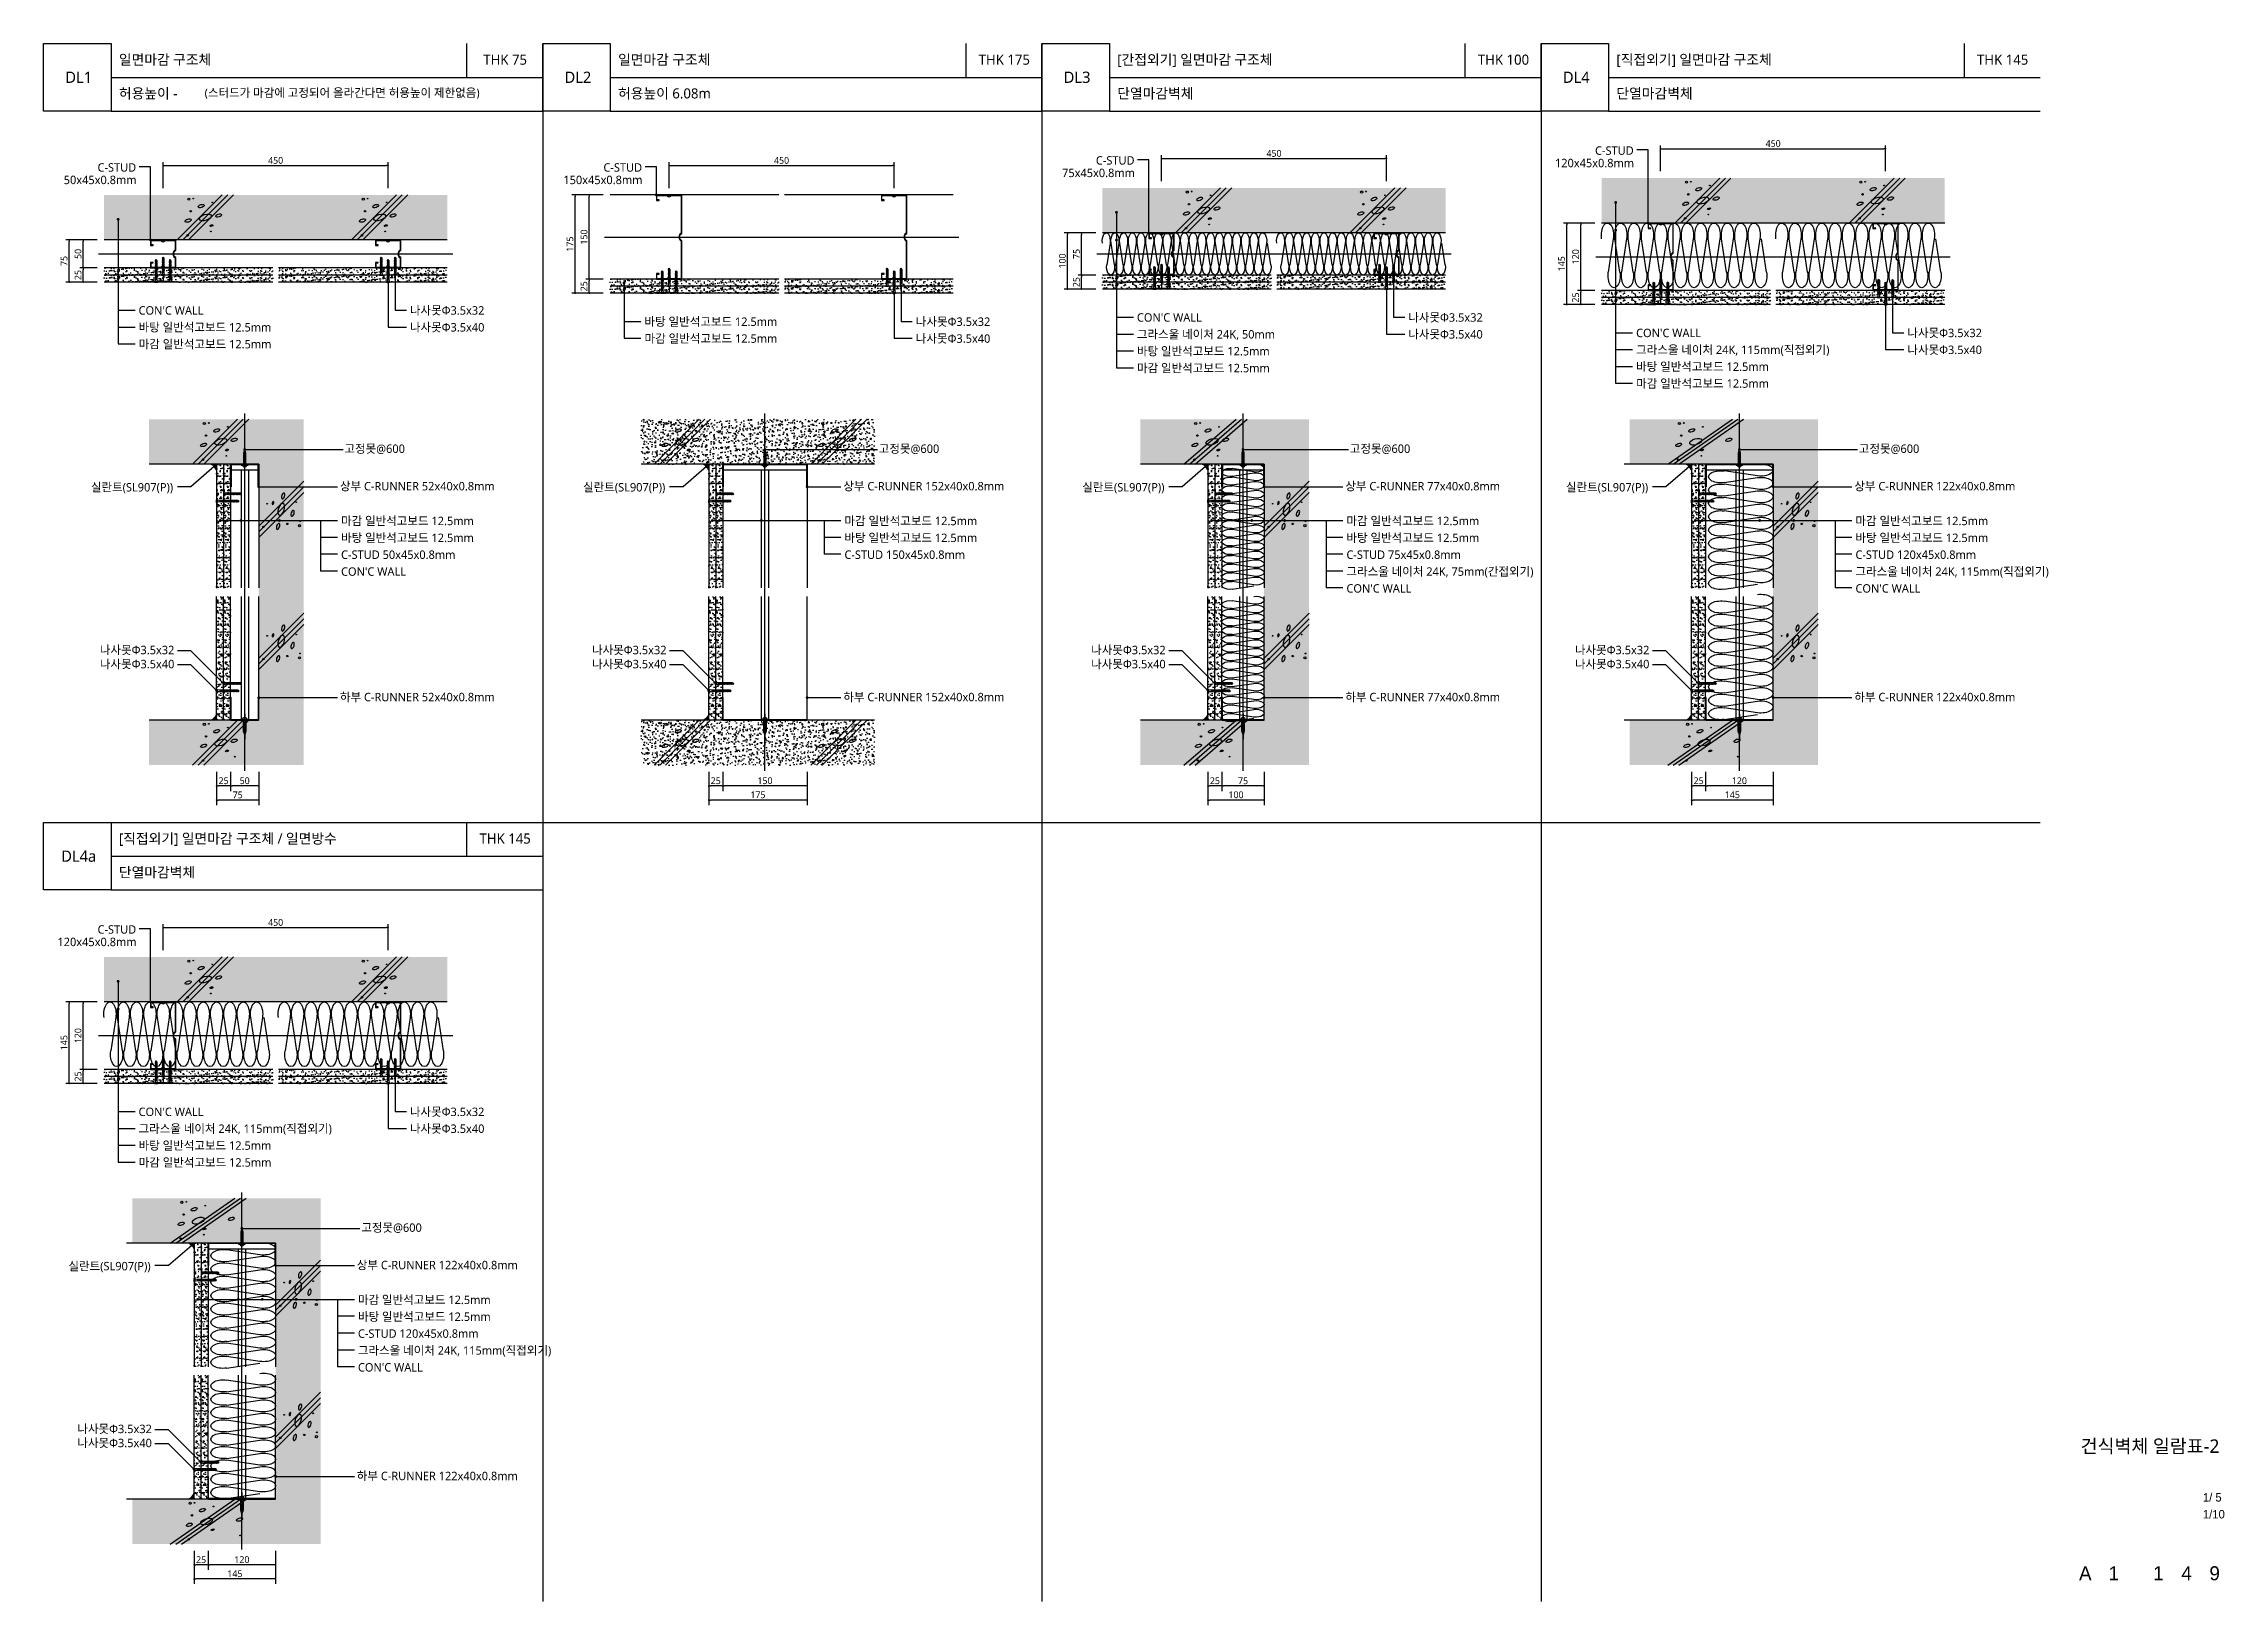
# Model space of a CAD drawing. Header units: millimetres. Extents: x 100 to 12387, y 55 to 2825.
# Drawn here: x 4300 to 8177, y 55 to 2825 of the extents above; entities that cross this region are included whole.
import ezdxf
from ezdxf.enums import TextEntityAlignment as Align

# ---------------------------------------------------------------- set-up
doc = ezdxf.new("R2010")
doc.units = ezdxf.units.MM
doc.header["$LTSCALE"] = 1000
doc.linetypes.add('CCEN', pattern=[35, 30, -2, 1, -2])
doc.linetypes.add('HID', pattern=[2.3, 1.5, -0.8])
doc.layers.get('DEFPOINTS').update_dxf_attribs({"color": 161})
for name, color, linetype in [('CEN', 1, 'CCEN'), ('DIM', 7, 'Continuous'), ('HATCH', 8, 'Continuous'), ('SEALANT', 8, 'Continuous'), ('TEXT', 7, 'Continuous'), ('TEXT-TITLE', 6, 'Continuous'), ('TEXT-기입', 6, 'Continuous'), ('경량철골', 2, 'Continuous'), ('경량철골1', 8, 'Continuous'), ('고정못', 8, 'Continuous'), ('나사못32', 8, 'Continuous'), ('나사못40', 8, 'Continuous'), ('단열재', 9, 'Continuous'), ('석고보드', 4, 'Continuous'), ('슬라브', 7, 'Continuous'), ('조인트컴파운드', 8, 'Continuous'), ('지시선', 1, 'Continuous')]:
    doc.layers.add(name, color=color, linetype=linetype)
doc.styles.add('CGS', font='cgse', dxfattribs={"bigfont": 'cgs'})
doc.styles.add('맑은고딕', font='malgun_0.ttf')
doc.dimstyles.new('kcc', dxfattribs={"dimscale": 5, "dimtxt": 2, "dimasz": 2, "dimexe": 1.5, "dimexo": 2, "dimgap": 0.5, "dimtad": 1, "dimdec": 1, "dimrnd": 1.38778e-17, "dimzin": 12, "dimdsep": 46, "dimtxsty": '맑은고딕', "dimblk": 'DOT', "dimcen": 1, "dimdle": 1, "dimclrd": 1, "dimclre": 1, "dimclrt": 7, "dimazin": 0, "dimtfac": 3, "dimtdec": 1, "dimtix": 1, "dimtmove": 2, "dimatfit": 2, "dimldrblk": 'DOT', "dimfxl": 1, "dimtolj": 1, "dimtzin": 1, "dimlwd": -1, "dimlwe": -1, "dimarcsym": 0})

msp = doc.modelspace()

# ---------------------------------------------------------------- texts
at = {"layer": 'TEXT', "style": '맑은고딕'}
for s, height, p in [('일면마감 구조체', 18, (4433.84, 2787.47)), ('일면마감 구조체', 18, (5321.34, 2787.47)), ('[간접외기] 일면마감 구조체', 18, (6208.84, 2787.47)), ('[직접외기] 일면마감 구조체', 18, (7096.34, 2787.47)), ('허용높이 -', 18, (4433.84, 2727.47)), ('(스터드가 마감에 고정되어 올라간다면 허용높이 제한없음)', 15, (4586.32, 2730.13)), ('허용높이 6.08m', 18, (5321.34, 2727.47)), ('단열마감벽체', 18, (6208.84, 2727.47)), ('단열마감벽체', 18, (7096.34, 2727.47)), ("CON'C WALL", 15, (4468.83, 2343.04)), ('바탕 일반석고보드 12.5mm', 15, (4468.83, 2313.04)), ('나사못Φ3.5x32', 15, (4951.26, 2343.04)), ('나사못Φ3.5x40', 15, (4951.26, 2313.04)), ('바탕 일반석고보드 12.5mm', 15, (5368.33, 2323.04)), ('나사못Φ3.5x32', 15, (5850.76, 2323.04)), ("CON'C WALL", 15, (6243.83, 2330.54)), ('나사못Φ3.5x32', 15, (6726.26, 2330.54)), ('마감 일반석고보드 12.5mm', 15, (4468.97, 2283.04)), ('마감 일반석고보드 12.5mm', 15, (5368.47, 2293.04)), ('나사못Φ3.5x40', 15, (5850.76, 2293.04)), ('그라스울 네이처 24K, 50mm', 15, (6243.83, 2300.54)), ('나사못Φ3.5x40', 15, (6726.26, 2300.54)), ('그라스울 네이처 24K, 115mm(직접외기)', 15, (7131.33, 2273.04)), ("CON'C WALL", 15, (7131.33, 2303.04)), ('나사못Φ3.5x32', 15, (7613.76, 2303.04)), ('나사못Φ3.5x40', 15, (7613.76, 2273.04)), ('바탕 일반석고보드 12.5mm', 15, (6243.83, 2270.54)), ('마감 일반석고보드 12.5mm', 15, (6243.97, 2240.54)), ('바탕 일반석고보드 12.5mm', 15, (7131.33, 2243.04)), ('마감 일반석고보드 12.5mm', 15, (7131.47, 2213.04)), ('마감 일반석고보드 12.5mm', 15, (4828.83, 1968.72)), ('마감 일반석고보드 12.5mm', 15, (5723.83, 1968.72)), ('마감 일반석고보드 12.5mm', 15, (6616.33, 1968.72)), ('마감 일반석고보드 12.5mm', 15, (7521.33, 1968.72)), ('바탕 일반석고보드 12.5mm', 15, (4828.83, 1938.72)), ('바탕 일반석고보드 12.5mm', 15, (5723.83, 1938.72)), ('바탕 일반석고보드 12.5mm', 15, (6616.33, 1938.72)), ('바탕 일반석고보드 12.5mm', 15, (7521.33, 1938.72)), ('C-STUD 50x45x0.8mm', 15, (4828.83, 1908.72)), ('C-STUD 150x45x0.8mm', 15, (5723.83, 1908.72)), ('C-STUD 75x45x0.8mm', 15, (6616.33, 1908.72)), ('C-STUD 120x45x0.8mm', 15, (7521.33, 1908.72)), ("CON'C WALL", 15, (4828.83, 1878.72)), ('그라스울 네이처 24K, 75mm(간접외기)', 15, (6616.33, 1878.72)), ("CON'C WALL", 15, (6616.33, 1848.72)), ('그라스울 네이처 24K, 115mm(직접외기)', 15, (7521.33, 1878.72)), ("CON'C WALL", 15, (7521.33, 1848.72)), ('[직접외기] 일면마감 구조체 / 일면방수', 18, (4433.84, 1402.47)), ('단열마감벽체', 18, (4433.84, 1342.47)), ("CON'C WALL", 15, (4468.83, 918.04)), ('나사못Φ3.5x32', 15, (4951.26, 918.04)), ('그라스울 네이처 24K, 115mm(직접외기)', 15, (4468.83, 888.04)), ('나사못Φ3.5x40', 15, (4951.26, 888.04)), ('바탕 일반석고보드 12.5mm', 15, (4468.83, 858.04)), ('마감 일반석고보드 12.5mm', 15, (4468.97, 828.04)), ('마감 일반석고보드 12.5mm', 15, (4858.83, 583.72)), ('바탕 일반석고보드 12.5mm', 15, (4858.83, 553.72)), ('그라스울 네이처 24K, 115mm(직접외기)', 15, (4858.83, 493.72)), ('C-STUD 120x45x0.8mm', 15, (4858.83, 523.72)), ("CON'C WALL", 15, (4858.83, 463.72))]:
    msp.add_text(s, height=height, dxfattribs=at).set_placement(p)
for s, height, p in [('THK 75', 18, (5120.56, 2787.47)), ('THK 175', 18, (6008.06, 2787.47)), ('THK 100', 18, (6895.56, 2787.47)), ('THK 145', 18, (7783.06, 2787.47)), ('DL1', 20, (4362.44, 2755.17)), ('DL2', 20, (5249.94, 2755.17)), ('DL3', 20, (6137.44, 2755.17)), ('DL4', 20, (7024.94, 2755.17)), ('THK 145', 18, (5120.56, 1402.47)), ('DL4a', 20, (4362.44, 1370.17))]:
    msp.add_text(s, height=height, dxfattribs=at).set_placement(p, align=Align.CENTER)
for s, p in [('C-STUD', (7127.09, 2627.29)), ('C-STUD', (4464.59, 2597.29)), ('C-STUD', (5364.09, 2597.29)), ('75x45x0.8mm', (6240.24, 2587.64)), ('C-STUD', (6239.59, 2609.79)), ('120x45x0.8mm', (7127.74, 2605.14)), ('50x45x0.8mm', (4465.24, 2575.14)), ('150x45x0.8mm', (5364.74, 2575.14)), ('C-STUD', (4464.59, 1242.29)), ('120x45x0.8mm', (4465.24, 1220.14))]:
    msp.add_text(s, height=15, dxfattribs=at).set_placement(p, align=Align.RIGHT)
for s, p in [('고정못@600', (4834.85, 2097.14)), ('고정못@600', (5784.85, 2097.14)), ('고정못@600', (6622.35, 2097.14)), ('고정못@600', (7527.35, 2097.14)), ('상부 C-RUNNER 52x40x0.8mm', (4826.85, 2030.55)), ('상부 C-RUNNER 152x40x0.8mm', (5721.85, 2030.55)), ('상부 C-RUNNER 77x40x0.8mm', (6614.35, 2030.55)), ('상부 C-RUNNER 122x40x0.8mm', (7519.35, 2030.55)), ('하부 C-RUNNER 52x40x0.8mm', (4826.85, 1655.55)), ('하부 C-RUNNER 152x40x0.8mm', (5721.85, 1655.55)), ('하부 C-RUNNER 77x40x0.8mm', (6614.35, 1655.55)), ('하부 C-RUNNER 122x40x0.8mm', (7519.35, 1655.55)), ('고정못@600', (4864.85, 712.14)), ('상부 C-RUNNER 122x40x0.8mm', (4856.85, 645.55)), ('하부 C-RUNNER 122x40x0.8mm', (4856.85, 270.55))]:
    msp.add_text(s, height=15, rotation=360, dxfattribs=at).set_placement(p)
for s, p in [('실란트(SL907(P))', (4530.3, 2028.62)), ('실란트(SL907(P))', (5405.3, 2028.62)), ('실란트(SL907(P))', (6292.8, 2028.62)), ('실란트(SL907(P))', (7152.8, 2028.62)), ('나사못Φ3.5x32', (4532.49, 1739.22)), ('나사못Φ3.5x32', (5407.49, 1739.22)), ('나사못Φ3.5x32', (6294.99, 1739.22)), ('나사못Φ3.5x32', (7154.99, 1739.22)), ('나사못Φ3.5x40', (4532.49, 1714.22)), ('나사못Φ3.5x40', (5407.49, 1714.22)), ('나사못Φ3.5x40', (6294.99, 1714.22)), ('나사못Φ3.5x40', (7154.99, 1714.22)), ('실란트(SL907(P))', (4490.3, 643.62)), ('나사못Φ3.5x32', (4492.49, 354.22)), ('나사못Φ3.5x40', (4492.49, 329.22))]:
    msp.add_text(s, height=15, rotation=360, dxfattribs=at).set_placement(p, align=Align.RIGHT)
at = {"layer": 'TEXT-TITLE', "linetype": 'ByBlock', "style": '맑은고딕'}
msp.add_text('건식벽체 일람표-2', height=24, dxfattribs=at).set_placement((8045, 319.06), align=Align.CENTER)
at = {"layer": 'TEXT-기입', "style": 'CGS'}
for s, p in [('1/ 5', (8139.01, 227.95)), ('1/10', (8139.01, 197.95))]:
    msp.add_text(s, height=15, dxfattribs=at).set_placement(p, align=Align.BOTTOM_LEFT)
for s, p in [('A', (7930, 105)), ('1', (7980.63, 105)), ('1', (8060, 105)), ('4', (8110, 105)), ('9', (8160, 105))]:
    msp.add_text(s, height=25, dxfattribs=at).set_placement(p, align=Align.MIDDLE_CENTER)

# ---------------------------------------------------------------- blocks, each defined once
blk = doc.blocks.new('kcc나사못32')
at = {"layer": '나사못32'}
for p, q in [((0, 0), (0, 0.4)), ((5.5, 0.4), (0, 0.4)), ((1.5, 29.9), (1, 29.6)), ((1, 29.6), (1.5, 29.3)), ((1.5, 28.6), (1, 28.3)), ((1, 28.3), (1.5, 28)), ((1.5, 27.3), (1, 27)), ((1, 27), (1.5, 26.7)), ((1.5, 26), (1, 25.7)), ((1, 25.7), (1.5, 25.4)), ((1.5, 24.7), (1, 24.4)), ((1, 24.4), (1.5, 24.1)), ((1.5, 23.4), (1, 23.1)), ((1, 23.1), (1.5, 22.8)), ((1.5, 22.1), (1, 21.8)), ((1, 21.8), (1.5, 21.5)), ((1.5, 20.8), (1, 20.5)), ((1, 20.5), (1.5, 20.2)), ((1.5, 19.5), (1, 19.2)), ((1, 19.2), (1.5, 18.9)), ((1.5, 18.2), (1, 17.9)), ((1, 17.9), (1.5, 17.6)), ((1.5, 16.9), (1, 16.6)), ((1, 16.6), (1.5, 16.3)), ((1.5, 15.6), (1, 15.3)), ((1, 15.3), (1.5, 15)), ((1.5, 14.3), (1, 14)), ((1, 14), (1.5, 13.7)), ((1.5, 13), (1, 12.7)), ((1, 12.7), (1.5, 12.4)), ((1.5, 11.7), (1, 11.4)), ((1, 11.4), (1.5, 11.1)), ((1.5, 10.4), (1, 10.1)), ((1, 10.1), (1.5, 9.8)), ((1.5, 9.1), (1, 8.8)), ((1, 8.8), (1.5, 8.5)), ((1.5, 7.8), (1, 7.5)), ((1, 7.5), (1.5, 7.2)), ((1.5, 6.5), (1, 6.2)), ((1, 6.2), (1.5, 5.9)), ((1.5, 30.6), (2.8, 32)), ((1.5, 30.6), (1.5, 29.9)), ((4, 30.5), (1.5, 29.9)), ((4, 29.9), (1.5, 29.9)), ((4, 29.9), (1.5, 29.3)), ((1.5, 29.3), (1.5, 28.6)), ((4, 29.2), (1.5, 28.6)), ((4, 28.6), (1.5, 28.6)), ((4, 28.6), (1.5, 28)), ((1.5, 28), (1.5, 27.3)), ((4, 27.9), (1.5, 27.3)), ((4, 27.3), (1.5, 27.3)), ((4, 27.3), (1.5, 26.7)), ((1.5, 26.7), (1.5, 26)), ((4, 26.6), (1.5, 26)), ((4, 26), (1.5, 26)), ((4, 26), (1.5, 25.4)), ((1.5, 25.4), (1.5, 24.7)), ((4, 25.3), (1.5, 24.7)), ((4, 24.7), (1.5, 24.7)), ((4, 24.7), (1.5, 24.1)), ((1.5, 24.1), (1.5, 23.4)), ((4, 24), (1.5, 23.4)), ((4, 23.4), (1.5, 23.4)), ((4, 23.4), (1.5, 22.8)), ((1.5, 22.8), (1.5, 22.1)), ((4, 22.7), (1.5, 22.1)), ((4, 22.1), (1.5, 22.1)), ((4, 22.1), (1.5, 21.5)), ((1.5, 21.5), (1.5, 20.8)), ((4, 21.4), (1.5, 20.8)), ((4, 20.8), (1.5, 20.8)), ((4, 20.8), (1.5, 20.2)), ((1.5, 20.2), (1.5, 19.5)), ((4, 20.1), (1.5, 19.5)), ((4, 19.5), (1.5, 19.5)), ((4, 19.5), (1.5, 18.9)), ((1.5, 18.9), (1.5, 18.2)), ((4, 18.8), (1.5, 18.2)), ((4, 18.2), (1.5, 18.2)), ((4, 18.2), (1.5, 17.6)), ((1.5, 17.6), (1.5, 16.9)), ((4, 17.5), (1.5, 16.9)), ((4, 16.9), (1.5, 16.9)), ((4, 16.9), (1.5, 16.3)), ((1.5, 16.3), (1.5, 15.6)), ((4, 16.2), (1.5, 15.6)), ((4, 15.6), (1.5, 15.6)), ((4, 15.6), (1.5, 15)), ((1.5, 15), (1.5, 14.3)), ((4, 14.9), (1.5, 14.3)), ((4, 14.3), (1.5, 14.3)), ((4, 14.3), (1.5, 13.7)), ((1.5, 13.7), (1.5, 13)), ((4, 13.6), (1.5, 13)), ((4, 13), (1.5, 13)), ((4, 13), (1.5, 12.4)), ((1.5, 12.4), (1.5, 11.7)), ((4, 12.3), (1.5, 11.7)), ((4, 11.7), (1.5, 11.7)), ((4, 11.7), (1.5, 11.1)), ((1.5, 11.1), (1.5, 10.4)), ((4, 11), (1.5, 10.4)), ((4, 10.4), (1.5, 10.4)), ((4, 10.4), (1.5, 9.8)), ((1.5, 9.8), (1.5, 9.1)), ((4, 9.7), (1.5, 9.1)), ((4, 9.1), (1.5, 9.1)), ((4, 9.1), (1.5, 8.5)), ((1.5, 8.5), (1.5, 7.8)), ((4, 8.4), (1.5, 7.8)), ((4, 7.8), (1.5, 7.8)), ((4, 7.8), (1.5, 7.2)), ((1.5, 7.2), (1.5, 6.5)), ((4, 7.1), (1.5, 6.5)), ((4, 6.5), (1.5, 6.5)), ((4, 6.5), (1.5, 5.9)), ((1.5, 5.9), (1.5, 5.4)), ((4, 30.5), (2.8, 32)), ((4, 30.5), (4.5, 30.2)), ((4.5, 30.2), (4, 29.9)), ((4, 29.9), (4, 29.2)), ((4, 29.2), (4.5, 28.9)), ((4.5, 28.9), (4, 28.6)), ((4, 28.6), (4, 27.9)), ((4, 27.9), (4.5, 27.6)), ((4.5, 27.6), (4, 27.3)), ((4, 27.3), (4, 26.6)), ((4, 26.6), (4.5, 26.3)), ((4.5, 26.3), (4, 26)), ((4, 26), (4, 25.3)), ((4, 25.3), (4.5, 25)), ((4.5, 25), (4, 24.7)), ((4, 24.7), (4, 24)), ((4, 24), (4.5, 23.7)), ((4.5, 23.7), (4, 23.4)), ((4, 23.4), (4, 22.7)), ((4, 22.7), (4.5, 22.4)), ((4.5, 22.4), (4, 22.1)), ((4, 22.1), (4, 21.4)), ((4, 21.4), (4.5, 21.1)), ((4.5, 21.1), (4, 20.8)), ((4, 20.8), (4, 20.1)), ((4, 20.1), (4.5, 19.8)), ((4.5, 19.8), (4, 19.5)), ((4, 19.5), (4, 18.8)), ((4, 18.8), (4.5, 18.5)), ((4.5, 18.5), (4, 18.2)), ((4, 18.2), (4, 17.5)), ((4, 17.5), (4.5, 17.2)), ((4.5, 17.2), (4, 16.9)), ((4, 16.9), (4, 16.2)), ((4, 16.2), (4.5, 15.9)), ((4.5, 15.9), (4, 15.6)), ((4, 15.6), (4, 14.9)), ((4, 14.9), (4.5, 14.6)), ((4.5, 14.6), (4, 14.3)), ((4, 14.3), (4, 13.6)), ((4, 13.6), (4.5, 13.3)), ((4.5, 13.3), (4, 13)), ((4, 13), (4, 12.3)), ((4, 12.3), (4.5, 12)), ((4.5, 12), (4, 11.7)), ((4, 11.7), (4, 11)), ((4, 11), (4.5, 10.7)), ((4.5, 10.7), (4, 10.4)), ((4, 10.4), (4, 9.7)), ((4, 9.7), (4.5, 9.4)), ((4.5, 9.4), (4, 9.1)), ((4, 9.1), (4, 8.4)), ((4, 8.4), (4.5, 8.1)), ((4.5, 8.1), (4, 7.8)), ((4, 7.8), (4, 7.1)), ((4, 7.1), (4.5, 6.8)), ((4.5, 6.8), (4, 6.5)), ((4, 6.5), (4, 5.4)), ((5.5, 0), (5.5, 0.4)), ((5.5, 0), (0, 0))]:
    blk.add_line(p, q, dxfattribs=at)
at = {"layer": '나사못32', "extrusion": (0, 0, -1)}
blk.add_ellipse((0, 5.4), major_axis=(0, 5), ratio=0.3, start_param=1.570796, end_param=3.141593, dxfattribs=at)
at = {"layer": '나사못32'}
blk.add_ellipse((5.5, 5.4), major_axis=(0, 5), ratio=0.3, start_param=1.570796, end_param=3.141593, dxfattribs=at)
blk = doc.blocks.new('kcc나사못40')
at = {"layer": '나사못40'}
for p, q in [((1.5, 38.5), (2.8, 40)), ((4, 38.6), (2.8, 40)), ((0, 0.4), (5.5, 0.4)), ((0, 0), (0, 0.4)), ((1.5, 38.5), (1, 38.2)), ((1, 38.2), (1.5, 37.9)), ((1.5, 37.2), (1, 36.9)), ((1, 36.9), (1.5, 36.6)), ((1.5, 35.9), (1, 35.6)), ((1, 35.6), (1.5, 35.3)), ((1.5, 34.6), (1, 34.3)), ((1, 34.3), (1.5, 34)), ((1.5, 33.3), (1, 33)), ((1, 33), (1.5, 32.7)), ((1.5, 32), (1, 31.7)), ((1, 31.7), (1.5, 31.4)), ((1.5, 30.7), (1, 30.4)), ((1, 30.4), (1.5, 30.1)), ((1.5, 29.4), (1, 29.1)), ((1, 29.1), (1.5, 28.8)), ((1.5, 28.1), (1, 27.8)), ((1, 27.8), (1.5, 27.5)), ((1.5, 26.8), (1, 26.5)), ((1, 26.5), (1.5, 26.2)), ((1.5, 25.5), (1, 25.2)), ((1, 25.2), (1.5, 24.9)), ((1.5, 24.2), (1, 23.9)), ((1, 23.9), (1.5, 23.6)), ((1.5, 22.9), (1, 22.6)), ((1, 22.6), (1.5, 22.3)), ((1.5, 21.6), (1, 21.3)), ((1, 21.3), (1.5, 21)), ((1.5, 20.3), (1, 20)), ((1, 20), (1.5, 19.7)), ((1.5, 19), (1, 18.7)), ((1, 18.7), (1.5, 18.4)), ((1.5, 17.7), (1, 17.4)), ((1, 17.4), (1.5, 17.1)), ((1.5, 16.4), (1, 16.1)), ((1, 16.1), (1.5, 15.8)), ((1.5, 15.1), (1, 14.8)), ((1, 14.8), (1.5, 14.5)), ((1.5, 13.8), (1, 13.5)), ((1, 13.5), (1.5, 13.2)), ((1.5, 12.5), (1, 12.2)), ((1, 12.2), (1.5, 11.9)), ((1.5, 11.2), (1, 10.9)), ((1, 10.9), (1.5, 10.6)), ((1.5, 9.9), (1, 9.6)), ((1, 9.6), (1.5, 9.3)), ((1.5, 8.6), (1, 8.3)), ((1, 8.3), (1.5, 8)), ((1.5, 7.3), (1, 7)), ((1, 7), (1.5, 6.7)), ((1.5, 38.5), (4, 37.9)), ((1.5, 37.9), (4, 37.3)), ((1.5, 37.9), (1.5, 37.2)), ((1.5, 37.9), (4, 37.9)), ((1.5, 37.2), (4, 36.6)), ((1.5, 36.6), (4, 36)), ((1.5, 36.6), (1.5, 35.9)), ((1.5, 36.6), (4, 36.6)), ((1.5, 35.9), (4, 35.3)), ((1.5, 35.3), (4, 34.7)), ((1.5, 35.3), (1.5, 34.6)), ((1.5, 35.3), (4, 35.3)), ((1.5, 34.6), (4, 34)), ((1.5, 34), (1.5, 33.3)), ((1.5, 34), (4, 33.4)), ((1.5, 34), (4, 34)), ((1.5, 33.3), (4, 32.7)), ((1.5, 32.7), (4, 32.1)), ((1.5, 32.7), (1.5, 32)), ((1.5, 32.7), (4, 32.7)), ((1.5, 32), (4, 31.4)), ((1.5, 31.4), (1.5, 30.7)), ((1.5, 31.4), (4, 30.8)), ((1.5, 31.4), (4, 31.4)), ((1.5, 30.7), (4, 30.1)), ((1.5, 30.1), (4, 29.5)), ((1.5, 30.1), (1.5, 29.4)), ((1.5, 30.1), (4, 30.1)), ((1.5, 29.4), (4, 28.8)), ((1.5, 28.8), (1.5, 28.1)), ((1.5, 28.8), (4, 28.2)), ((1.5, 28.8), (4, 28.8)), ((1.5, 28.1), (4, 27.5)), ((1.5, 27.5), (4, 26.9)), ((1.5, 27.5), (1.5, 26.8)), ((1.5, 27.5), (4, 27.5)), ((1.5, 26.8), (4, 26.2)), ((1.5, 26.2), (1.5, 25.5)), ((1.5, 26.2), (4, 25.6)), ((1.5, 26.2), (4, 26.2)), ((1.5, 25.5), (4, 24.9)), ((1.5, 24.9), (4, 24.3)), ((1.5, 24.9), (1.5, 24.2)), ((1.5, 24.9), (4, 24.9)), ((1.5, 24.2), (4, 23.6)), ((1.5, 23.6), (1.5, 22.9)), ((1.5, 23.6), (4, 23)), ((1.5, 23.6), (4, 23.6)), ((1.5, 22.9), (4, 22.3)), ((1.5, 22.3), (4, 21.7)), ((1.5, 22.3), (1.5, 21.6)), ((1.5, 22.3), (4, 22.3)), ((1.5, 21.6), (4, 21)), ((1.5, 21), (1.5, 20.3)), ((1.5, 21), (4, 20.4)), ((1.5, 21), (4, 21)), ((1.5, 20.3), (4, 19.7)), ((1.5, 19.7), (4, 19.1)), ((1.5, 19.7), (1.5, 19)), ((1.5, 19.7), (4, 19.7)), ((1.5, 19), (4, 18.4)), ((1.5, 18.4), (1.5, 17.7)), ((1.5, 18.4), (4, 17.8)), ((1.5, 18.4), (4, 18.4)), ((1.5, 17.7), (4, 17.1)), ((1.5, 17.1), (4, 16.5)), ((1.5, 17.1), (1.5, 16.4)), ((1.5, 17.1), (4, 17.1)), ((1.5, 16.4), (4, 15.8)), ((1.5, 15.8), (1.5, 15.1)), ((1.5, 15.8), (4, 15.2)), ((1.5, 15.8), (4, 15.8)), ((1.5, 15.1), (4, 14.5)), ((1.5, 14.5), (4, 13.9)), ((1.5, 14.5), (1.5, 13.8)), ((1.5, 14.5), (4, 14.5)), ((1.5, 13.8), (4, 13.2)), ((1.5, 13.2), (1.5, 12.5)), ((1.5, 13.2), (4, 12.6)), ((1.5, 13.2), (4, 13.2)), ((1.5, 12.5), (4, 11.9)), ((1.5, 11.9), (4, 11.3)), ((1.5, 11.9), (1.5, 11.2)), ((1.5, 11.9), (4, 11.9)), ((1.5, 11.2), (4, 10.6)), ((1.5, 10.6), (1.5, 9.9)), ((1.5, 10.6), (4, 10)), ((1.5, 10.6), (4, 10.6)), ((1.5, 9.9), (4, 9.3)), ((1.5, 9.3), (4, 8.7)), ((1.5, 9.3), (1.5, 8.6)), ((1.5, 9.3), (4, 9.3)), ((1.5, 8.6), (4, 8)), ((1.5, 8), (1.5, 7.3)), ((1.5, 8), (4, 7.4)), ((1.5, 8), (4, 8)), ((1.5, 7.3), (4, 6.7)), ((1.5, 6.7), (4, 6.1)), ((1.5, 6.7), (4, 6.7)), ((1.5, 6.7), (1.5, 5.4)), ((4, 38.6), (4, 37.9)), ((4, 37.9), (4.5, 37.6)), ((4.5, 37.6), (4, 37.3)), ((4, 37.3), (4, 36.6)), ((4, 36.6), (4.5, 36.3)), ((4.5, 36.3), (4, 36)), ((4, 36), (4, 35.3)), ((4, 35.3), (4.5, 35)), ((4.5, 35), (4, 34.7)), ((4, 34.7), (4, 34)), ((4, 34), (4.5, 33.7)), ((4.5, 33.7), (4, 33.4)), ((4, 33.4), (4, 32.7)), ((4, 32.7), (4.5, 32.4)), ((4.5, 32.4), (4, 32.1)), ((4, 32.1), (4, 31.4)), ((4, 31.4), (4.5, 31.1)), ((4.5, 31.1), (4, 30.8)), ((4, 30.8), (4, 30.1)), ((4, 30.1), (4.5, 29.8)), ((4.5, 29.8), (4, 29.5)), ((4, 29.5), (4, 28.8)), ((4, 28.8), (4.5, 28.5)), ((4.5, 28.5), (4, 28.2)), ((4, 28.2), (4, 27.5)), ((4, 27.5), (4.5, 27.2)), ((4.5, 27.2), (4, 26.9)), ((4, 26.9), (4, 26.2)), ((4, 26.2), (4.5, 25.9)), ((4.5, 25.9), (4, 25.6)), ((4, 25.6), (4, 24.9)), ((4, 24.9), (4.5, 24.6)), ((4.5, 24.6), (4, 24.3)), ((4, 24.3), (4, 23.6)), ((4, 23.6), (4.5, 23.3)), ((4.5, 23.3), (4, 23)), ((4, 23), (4, 22.3)), ((4, 22.3), (4.5, 22)), ((4.5, 22), (4, 21.7)), ((4, 21.7), (4, 21)), ((4, 21), (4.5, 20.7)), ((4.5, 20.7), (4, 20.4)), ((4, 20.4), (4, 19.7)), ((4, 19.7), (4.5, 19.4)), ((4.5, 19.4), (4, 19.1)), ((4, 19.1), (4, 18.4)), ((4, 18.4), (4.5, 18.1)), ((4.5, 18.1), (4, 17.8)), ((4, 17.8), (4, 17.1)), ((4, 17.1), (4.5, 16.8)), ((4.5, 16.8), (4, 16.5)), ((4, 16.5), (4, 15.8)), ((4, 15.8), (4.5, 15.5)), ((4.5, 15.5), (4, 15.2)), ((4, 15.2), (4, 14.5)), ((4, 14.5), (4.5, 14.2)), ((4.5, 14.2), (4, 13.9)), ((4, 13.9), (4, 13.2)), ((4, 13.2), (4.5, 12.9)), ((4.5, 12.9), (4, 12.6)), ((4, 12.6), (4, 11.9)), ((4, 11.9), (4.5, 11.6)), ((4.5, 11.6), (4, 11.3)), ((4, 11.3), (4, 10.6)), ((4, 10.6), (4.5, 10.3)), ((4.5, 10.3), (4, 10)), ((4, 10), (4, 9.3)), ((4, 9.3), (4.5, 9)), ((4.5, 9), (4, 8.7)), ((4, 8.7), (4, 8)), ((4, 8), (4.5, 7.7)), ((4.5, 7.7), (4, 7.4)), ((4, 7.4), (4, 6.7)), ((4, 6.7), (4.5, 6.4)), ((4.5, 6.4), (4, 6.1)), ((4, 6.1), (4, 5.4)), ((5.5, 0), (5.5, 0.4)), ((0, 0), (5.5, 0))]:
    blk.add_line(p, q, dxfattribs=at)
at = {"layer": '나사못40', "extrusion": (0, 0, -1)}
blk.add_ellipse((0, 5.4), major_axis=(0, -5), ratio=0.3, start_param=4.712389, end_param=6.283185, dxfattribs=at)
at = {"layer": '나사못40'}
blk.add_ellipse((5.5, 5.4), major_axis=(0, -5), ratio=0.3, start_param=4.712389, end_param=6.283185, dxfattribs=at)
blk = doc.blocks.new('_Dot')
at = {"color": 0, "linetype": 'ByBlock', "lineweight": -2}
blk.add_line((-0.5, 0), (-1, 0), dxfattribs=at)
at = {"color": 0, "linetype": 'ByBlock', "const_width": 0.5}
blk.add_lwpolyline([(-0.25, 0, 1), (0.25, 0, 1)], format="xyb", close=True, dxfattribs=at)
blk = doc.blocks.new('*D275')
at = {"layer": 'DEFPOINTS', "color": 0, "transparency": 16777216}
for p in [(4370.5, 2426), (4407.5, 2426), (4407.5, 2401)]:
    blk.add_point(p, dxfattribs=at)
at = {"layer": 'DIM', "color": 1, "transparency": 16777216}
for p, q in [((4395.5, 2426), (4364.5, 2426)), ((4370.5, 2404), (4370.5, 2423)), ((4395.5, 2401), (4364.5, 2401))]:
    blk.add_line(p, q, dxfattribs=at)
at = {"layer": 'DIM', "color": 1, "transparency": 16777216, "xscale": 2.999999999999998, "yscale": 2.999999999999998, "zscale": 2.999999999999998}
for p, rotation in [((4370.5, 2426), 90), ((4370.5, 2401), 270)]:
    blk.add_blockref('_Dot', p, dxfattribs=dict(at, rotation=rotation))
at = {"layer": 'DIM', "color": 7, "transparency": 16777216, "insert": (4361.3, 2413.5), "char_height": 12, "attachment_point": 5, "rotation": 90, "style": '맑은고딕'}
blk.add_mtext('\\A1;25', dxfattribs=at)
blk = doc.blocks.new('*D276')
at = {"layer": 'DEFPOINTS', "color": 0, "transparency": 16777216}
for p in [(4370.5, 2476), (4407.5, 2476), (4407.5, 2426)]:
    blk.add_point(p, dxfattribs=at)
at = {"layer": 'DIM', "color": 1, "transparency": 16777216}
for p, q in [((4395.5, 2476), (4364.5, 2476)), ((4370.5, 2429), (4370.5, 2473)), ((4395.5, 2426), (4364.5, 2426))]:
    blk.add_line(p, q, dxfattribs=at)
at = {"layer": 'DIM', "color": 1, "transparency": 16777216, "xscale": 2.999999999999998, "yscale": 2.999999999999998, "zscale": 2.999999999999998}
for p, rotation in [((4370.5, 2476), 90), ((4370.5, 2426), 270)]:
    blk.add_blockref('_Dot', p, dxfattribs=dict(at, rotation=rotation))
at = {"layer": 'DIM', "color": 7, "transparency": 16777216, "insert": (4361.3, 2451), "char_height": 12, "attachment_point": 5, "rotation": 90, "style": '맑은고딕'}
blk.add_mtext('\\A1;50', dxfattribs=at)
blk = doc.blocks.new('*D277')
at = {"layer": 'DEFPOINTS', "color": 0, "transparency": 16777216}
for p in [(4345.5, 2476), (4407.5, 2476), (4407.5, 2401)]:
    blk.add_point(p, dxfattribs=at)
at = {"layer": 'DIM', "color": 1, "transparency": 16777216}
for p, q in [((4395.5, 2476), (4339.5, 2476)), ((4345.5, 2404), (4345.5, 2473)), ((4395.5, 2401), (4339.5, 2401))]:
    blk.add_line(p, q, dxfattribs=at)
at = {"layer": 'DIM', "color": 1, "transparency": 16777216, "xscale": 2.999999999999998, "yscale": 2.999999999999998, "zscale": 2.999999999999998}
for p, rotation in [((4345.5, 2476), 90), ((4345.5, 2401), 270)]:
    blk.add_blockref('_Dot', p, dxfattribs=dict(at, rotation=rotation))
at = {"layer": 'DIM', "color": 7, "transparency": 16777216, "insert": (4336.4, 2438.5), "char_height": 12, "attachment_point": 5, "rotation": 90, "style": '맑은고딕'}
blk.add_mtext('\\A1;75', dxfattribs=at)
blk = doc.blocks.new('*D278')
at = {"layer": 'DEFPOINTS', "color": 0, "transparency": 16777216}
for p in [(4912.5, 2608), (4512.5, 2556), (4912.5, 2556)]:
    blk.add_point(p, dxfattribs=at)
at = {"layer": 'DIM', "color": 1, "transparency": 16777216}
for p, q in [((4512.5, 2568), (4512.5, 2614)), ((4515.5, 2608), (4909.5, 2608)), ((4912.5, 2568), (4912.5, 2614))]:
    blk.add_line(p, q, dxfattribs=at)
at = {"layer": 'DIM', "color": 1, "transparency": 16777216, "xscale": 2.999999999999998, "yscale": 2.999999999999998, "zscale": 2.999999999999998, "rotation": 180}
blk.add_blockref('_Dot', (4512.5, 2608), dxfattribs=at)
at = {"layer": 'DIM', "color": 1, "transparency": 16777216, "xscale": 2.999999999999998, "yscale": 2.999999999999998, "zscale": 2.999999999999998}
blk.add_blockref('_Dot', (4912.5, 2608), dxfattribs=at)
at = {"layer": 'DIM', "color": 7, "transparency": 16777216, "insert": (4712.5, 2617.2), "char_height": 12, "attachment_point": 5, "style": '맑은고딕'}
blk.add_mtext('\\A1;450', dxfattribs=at)
blk = doc.blocks.new('*D279')
at = {"layer": 'DEFPOINTS', "color": 0, "transparency": 16777216}
for p in [(4632.5, 1542), (4682.5, 1542), (4632.5, 1505)]:
    blk.add_point(p, dxfattribs=at)
at = {"layer": 'DIM', "color": 1, "transparency": 16777216}
for p, q in [((4632.5, 1530), (4632.5, 1496)), ((4682.5, 1530), (4682.5, 1496)), ((4679.5, 1505), (4635.5, 1505))]:
    blk.add_line(p, q, dxfattribs=at)
at = {"layer": 'DIM', "color": 1, "transparency": 16777216, "xscale": 2.999999999999998, "yscale": 2.999999999999998, "zscale": 2.999999999999998, "rotation": 180}
blk.add_blockref('_Dot', (4632.5, 1505), dxfattribs=at)
at = {"layer": 'DIM', "color": 1, "transparency": 16777216, "xscale": 2.999999999999998, "yscale": 2.999999999999998, "zscale": 2.999999999999998}
blk.add_blockref('_Dot', (4682.5, 1505), dxfattribs=at)
at = {"layer": 'DIM', "color": 7, "transparency": 16777216, "insert": (4657.5, 1514.2), "char_height": 12, "attachment_point": 5, "style": '맑은고딕'}
blk.add_mtext('\\A1;50', dxfattribs=at)
blk = doc.blocks.new('*D280')
at = {"layer": 'DEFPOINTS', "color": 0, "transparency": 16777216}
for p in [(4607.5, 1542), (4632.5, 1542), (4607.5, 1505)]:
    blk.add_point(p, dxfattribs=at)
at = {"layer": 'DIM', "color": 1, "transparency": 16777216}
for p, q in [((4607.5, 1530), (4607.5, 1496)), ((4632.5, 1530), (4632.5, 1496)), ((4629.5, 1505), (4610.5, 1505))]:
    blk.add_line(p, q, dxfattribs=at)
at = {"layer": 'DIM', "color": 1, "transparency": 16777216, "xscale": 2.999999999999998, "yscale": 2.999999999999998, "zscale": 2.999999999999998, "rotation": 180}
blk.add_blockref('_Dot', (4607.5, 1505), dxfattribs=at)
at = {"layer": 'DIM', "color": 1, "transparency": 16777216, "xscale": 2.999999999999998, "yscale": 2.999999999999998, "zscale": 2.999999999999998}
blk.add_blockref('_Dot', (4632.5, 1505), dxfattribs=at)
at = {"layer": 'DIM', "color": 7, "transparency": 16777216, "insert": (4620, 1514.2), "char_height": 12, "attachment_point": 5, "style": '맑은고딕'}
blk.add_mtext('\\A1;25', dxfattribs=at)
blk = doc.blocks.new('*D281')
at = {"layer": 'DEFPOINTS', "color": 0, "transparency": 16777216}
for p in [(4607.5, 1542), (4682.5, 1542), (4607.5, 1480)]:
    blk.add_point(p, dxfattribs=at)
at = {"layer": 'DIM', "color": 1, "transparency": 16777216}
for p, q in [((4607.5, 1530), (4607.5, 1471)), ((4682.5, 1530), (4682.5, 1471)), ((4679.5, 1480), (4610.5, 1480))]:
    blk.add_line(p, q, dxfattribs=at)
at = {"layer": 'DIM', "color": 1, "transparency": 16777216, "xscale": 2.999999999999998, "yscale": 2.999999999999998, "zscale": 2.999999999999998, "rotation": 180}
blk.add_blockref('_Dot', (4607.5, 1480), dxfattribs=at)
at = {"layer": 'DIM', "color": 1, "transparency": 16777216, "xscale": 2.999999999999998, "yscale": 2.999999999999998, "zscale": 2.999999999999998}
blk.add_blockref('_Dot', (4682.5, 1480), dxfattribs=at)
at = {"layer": 'DIM', "color": 7, "transparency": 16777216, "insert": (4645, 1489.1), "char_height": 12, "attachment_point": 5, "style": '맑은고딕'}
blk.add_mtext('\\A1;75', dxfattribs=at)
blk = doc.blocks.new('HILTI고정못')
at = {"layer": '고정못'}
blk.add_line((0, 10.6), (0, -34.6), dxfattribs=at)
blk.add_lwpolyline([(-6, 0), (6, 0), (6, 1), (-6, 1)], close=True, dxfattribs=at)
at = {"layer": '고정못', "linetype": 'HID'}
blk.add_lwpolyline([(-2, 0), (-2, -20.6), (0, -27), (2, -20.6), (2, 0)], dxfattribs=at)
at = {"layer": '고정못'}
blk.add_arc((0, -0.2), 4.08, 17.2018, 162.7982, dxfattribs=at)
blk = doc.blocks.new('*D282')
at = {"layer": 'DEFPOINTS', "color": 0, "transparency": 16777216}
for p in [(5270, 2406), (5307, 2406), (5307, 2381)]:
    blk.add_point(p, dxfattribs=at)
at = {"layer": 'DIM', "color": 1, "transparency": 16777216}
for p, q in [((5295, 2406), (5264, 2406)), ((5295, 2381), (5264, 2381)), ((5270, 2384), (5270, 2403))]:
    blk.add_line(p, q, dxfattribs=at)
at = {"layer": 'DIM', "color": 1, "transparency": 16777216, "xscale": 2.999999999999998, "yscale": 2.999999999999998, "zscale": 2.999999999999998}
for p, rotation in [((5270, 2406), 90), ((5270, 2381), 270)]:
    blk.add_blockref('_Dot', p, dxfattribs=dict(at, rotation=rotation))
at = {"layer": 'DIM', "color": 7, "transparency": 16777216, "insert": (5260.8, 2393.5), "char_height": 12, "attachment_point": 5, "rotation": 90, "style": '맑은고딕'}
blk.add_mtext('\\A1;25', dxfattribs=at)
blk = doc.blocks.new('*D283')
at = {"layer": 'DEFPOINTS', "color": 0, "transparency": 16777216}
for p in [(5270, 2556), (5307, 2556), (5307, 2406)]:
    blk.add_point(p, dxfattribs=at)
at = {"layer": 'DIM', "color": 1, "transparency": 16777216}
for p, q in [((5295, 2556), (5264, 2556)), ((5270, 2409), (5270, 2553)), ((5295, 2406), (5264, 2406))]:
    blk.add_line(p, q, dxfattribs=at)
at = {"layer": 'DIM', "color": 1, "transparency": 16777216, "xscale": 2.999999999999998, "yscale": 2.999999999999998, "zscale": 2.999999999999998}
for p, rotation in [((5270, 2556), 90), ((5270, 2406), 270)]:
    blk.add_blockref('_Dot', p, dxfattribs=dict(at, rotation=rotation))
at = {"layer": 'DIM', "color": 7, "transparency": 16777216, "insert": (5260.8, 2481), "char_height": 12, "attachment_point": 5, "rotation": 90, "style": '맑은고딕'}
blk.add_mtext('\\A1;150', dxfattribs=at)
blk = doc.blocks.new('*D284')
at = {"layer": 'DEFPOINTS', "color": 0, "transparency": 16777216}
for p in [(5245, 2556), (5307, 2556), (5307, 2381)]:
    blk.add_point(p, dxfattribs=at)
at = {"layer": 'DIM', "color": 1, "transparency": 16777216}
for p, q in [((5295, 2556), (5239, 2556)), ((5245, 2384), (5245, 2553)), ((5295, 2381), (5239, 2381))]:
    blk.add_line(p, q, dxfattribs=at)
at = {"layer": 'DIM', "color": 1, "transparency": 16777216, "xscale": 2.999999999999998, "yscale": 2.999999999999998, "zscale": 2.999999999999998}
for p, rotation in [((5245, 2556), 90), ((5245, 2381), 270)]:
    blk.add_blockref('_Dot', p, dxfattribs=dict(at, rotation=rotation))
at = {"layer": 'DIM', "color": 7, "transparency": 16777216, "insert": (5235.8, 2468.5), "char_height": 12, "attachment_point": 5, "rotation": 90, "style": '맑은고딕'}
blk.add_mtext('\\A1;175', dxfattribs=at)
blk = doc.blocks.new('*D285')
at = {"layer": 'DEFPOINTS', "color": 0, "transparency": 16777216}
for p in [(5812, 2608), (5412, 2556), (5812, 2556)]:
    blk.add_point(p, dxfattribs=at)
at = {"layer": 'DIM', "color": 1, "transparency": 16777216}
for p, q in [((5412, 2568), (5412, 2614)), ((5415, 2608), (5809, 2608)), ((5812, 2568), (5812, 2614))]:
    blk.add_line(p, q, dxfattribs=at)
at = {"layer": 'DIM', "color": 1, "transparency": 16777216, "xscale": 2.999999999999998, "yscale": 2.999999999999998, "zscale": 2.999999999999998, "rotation": 180}
blk.add_blockref('_Dot', (5412, 2608), dxfattribs=at)
at = {"layer": 'DIM', "color": 1, "transparency": 16777216, "xscale": 2.999999999999998, "yscale": 2.999999999999998, "zscale": 2.999999999999998}
blk.add_blockref('_Dot', (5812, 2608), dxfattribs=at)
at = {"layer": 'DIM', "color": 7, "transparency": 16777216, "insert": (5612, 2617.2), "char_height": 12, "attachment_point": 5, "style": '맑은고딕'}
blk.add_mtext('\\A1;450', dxfattribs=at)
blk = doc.blocks.new('*D286')
at = {"layer": 'DEFPOINTS', "color": 0, "transparency": 16777216}
for p in [(5507.5, 1542), (5657.5, 1542), (5507.5, 1505)]:
    blk.add_point(p, dxfattribs=at)
at = {"layer": 'DIM', "color": 1, "transparency": 16777216}
for p, q in [((5507.5, 1530), (5507.5, 1496)), ((5657.5, 1530), (5657.5, 1496)), ((5654.5, 1505), (5510.5, 1505))]:
    blk.add_line(p, q, dxfattribs=at)
at = {"layer": 'DIM', "color": 1, "transparency": 16777216, "xscale": 2.999999999999998, "yscale": 2.999999999999998, "zscale": 2.999999999999998, "rotation": 180}
blk.add_blockref('_Dot', (5507.5, 1505), dxfattribs=at)
at = {"layer": 'DIM', "color": 1, "transparency": 16777216, "xscale": 2.999999999999998, "yscale": 2.999999999999998, "zscale": 2.999999999999998}
blk.add_blockref('_Dot', (5657.5, 1505), dxfattribs=at)
at = {"layer": 'DIM', "color": 7, "transparency": 16777216, "insert": (5582.5, 1514.2), "char_height": 12, "attachment_point": 5, "style": '맑은고딕'}
blk.add_mtext('\\A1;150', dxfattribs=at)
blk = doc.blocks.new('*D287')
at = {"layer": 'DEFPOINTS', "color": 0, "transparency": 16777216}
for p in [(5482.5, 1542), (5507.5, 1542), (5482.5, 1505)]:
    blk.add_point(p, dxfattribs=at)
at = {"layer": 'DIM', "color": 1, "transparency": 16777216}
for p, q in [((5482.5, 1530), (5482.5, 1496)), ((5507.5, 1530), (5507.5, 1496)), ((5504.5, 1505), (5485.5, 1505))]:
    blk.add_line(p, q, dxfattribs=at)
at = {"layer": 'DIM', "color": 1, "transparency": 16777216, "xscale": 2.999999999999998, "yscale": 2.999999999999998, "zscale": 2.999999999999998, "rotation": 180}
blk.add_blockref('_Dot', (5482.5, 1505), dxfattribs=at)
at = {"layer": 'DIM', "color": 1, "transparency": 16777216, "xscale": 2.999999999999998, "yscale": 2.999999999999998, "zscale": 2.999999999999998}
blk.add_blockref('_Dot', (5507.5, 1505), dxfattribs=at)
at = {"layer": 'DIM', "color": 7, "transparency": 16777216, "insert": (5495, 1514.2), "char_height": 12, "attachment_point": 5, "style": '맑은고딕'}
blk.add_mtext('\\A1;25', dxfattribs=at)
blk = doc.blocks.new('*D288')
at = {"layer": 'DEFPOINTS', "color": 0, "transparency": 16777216}
for p in [(5482.5, 1542), (5657.5, 1542), (5482.5, 1480)]:
    blk.add_point(p, dxfattribs=at)
at = {"layer": 'DIM', "color": 1, "transparency": 16777216}
for p, q in [((5482.5, 1530), (5482.5, 1471)), ((5657.5, 1530), (5657.5, 1471)), ((5654.5, 1480), (5485.5, 1480))]:
    blk.add_line(p, q, dxfattribs=at)
at = {"layer": 'DIM', "color": 1, "transparency": 16777216, "xscale": 2.999999999999998, "yscale": 2.999999999999998, "zscale": 2.999999999999998, "rotation": 180}
blk.add_blockref('_Dot', (5482.5, 1480), dxfattribs=at)
at = {"layer": 'DIM', "color": 1, "transparency": 16777216, "xscale": 2.999999999999998, "yscale": 2.999999999999998, "zscale": 2.999999999999998}
blk.add_blockref('_Dot', (5657.5, 1480), dxfattribs=at)
at = {"layer": 'DIM', "color": 7, "transparency": 16777216, "insert": (5570, 1489.2), "char_height": 12, "attachment_point": 5, "style": '맑은고딕'}
blk.add_mtext('\\A1;175', dxfattribs=at)
blk = doc.blocks.new('*D296')
at = {"layer": 'DEFPOINTS', "color": 0, "transparency": 16777216}
for p in [(6145.5, 2413.5), (6182.5, 2413.5), (6182.5, 2388.5)]:
    blk.add_point(p, dxfattribs=at)
at = {"layer": 'DIM', "color": 1, "transparency": 16777216}
for p, q in [((6170.5, 2413.5), (6139.5, 2413.5)), ((6145.5, 2391.5), (6145.5, 2410.5)), ((6170.5, 2388.5), (6139.5, 2388.5))]:
    blk.add_line(p, q, dxfattribs=at)
at = {"layer": 'DIM', "color": 1, "transparency": 16777216, "xscale": 2.999999999999998, "yscale": 2.999999999999998, "zscale": 2.999999999999998}
for p, rotation in [((6145.5, 2413.5), 90), ((6145.5, 2388.5), 270)]:
    blk.add_blockref('_Dot', p, dxfattribs=dict(at, rotation=rotation))
at = {"layer": 'DIM', "color": 7, "transparency": 16777216, "insert": (6136.3, 2401), "char_height": 12, "attachment_point": 5, "rotation": 90, "style": '맑은고딕'}
blk.add_mtext('\\A1;25', dxfattribs=at)
blk = doc.blocks.new('*D297')
at = {"layer": 'DEFPOINTS', "color": 0, "transparency": 16777216}
for p in [(6145.5, 2488.5), (6182.5, 2488.5), (6182.5, 2413.5)]:
    blk.add_point(p, dxfattribs=at)
at = {"layer": 'DIM', "color": 1, "transparency": 16777216}
for p, q in [((6170.5, 2488.5), (6139.5, 2488.5)), ((6145.5, 2416.5), (6145.5, 2485.5)), ((6170.5, 2413.5), (6139.5, 2413.5))]:
    blk.add_line(p, q, dxfattribs=at)
at = {"layer": 'DIM', "color": 1, "transparency": 16777216, "xscale": 2.999999999999998, "yscale": 2.999999999999998, "zscale": 2.999999999999998}
for p, rotation in [((6145.5, 2488.5), 90), ((6145.5, 2413.5), 270)]:
    blk.add_blockref('_Dot', p, dxfattribs=dict(at, rotation=rotation))
at = {"layer": 'DIM', "color": 7, "transparency": 16777216, "insert": (6136.4, 2451), "char_height": 12, "attachment_point": 5, "rotation": 90, "style": '맑은고딕'}
blk.add_mtext('\\A1;75', dxfattribs=at)
blk = doc.blocks.new('*D298')
at = {"layer": 'DEFPOINTS', "color": 0, "transparency": 16777216}
for p in [(6120.5, 2488.5), (6182.5, 2488.5), (6182.5, 2388.5)]:
    blk.add_point(p, dxfattribs=at)
at = {"layer": 'DIM', "color": 1, "transparency": 16777216}
for p, q in [((6170.5, 2488.5), (6114.5, 2488.5)), ((6120.5, 2391.5), (6120.5, 2485.5)), ((6170.5, 2388.5), (6114.5, 2388.5))]:
    blk.add_line(p, q, dxfattribs=at)
at = {"layer": 'DIM', "color": 1, "transparency": 16777216, "xscale": 2.999999999999998, "yscale": 2.999999999999998, "zscale": 2.999999999999998}
for p, rotation in [((6120.5, 2488.5), 90), ((6120.5, 2388.5), 270)]:
    blk.add_blockref('_Dot', p, dxfattribs=dict(at, rotation=rotation))
at = {"layer": 'DIM', "color": 7, "transparency": 16777216, "insert": (6111.3, 2438.5), "char_height": 12, "attachment_point": 5, "rotation": 90, "style": '맑은고딕'}
blk.add_mtext('\\A1;100', dxfattribs=at)
blk = doc.blocks.new('*D299')
at = {"layer": 'DEFPOINTS', "color": 0, "transparency": 16777216}
for p in [(6687.5, 2620.5), (6287.5, 2568.5), (6687.5, 2568.5)]:
    blk.add_point(p, dxfattribs=at)
at = {"layer": 'DIM', "color": 1, "transparency": 16777216}
for p, q in [((6287.5, 2580.5), (6287.5, 2626.5)), ((6290.5, 2620.5), (6684.5, 2620.5)), ((6687.5, 2580.5), (6687.5, 2626.5))]:
    blk.add_line(p, q, dxfattribs=at)
at = {"layer": 'DIM', "color": 1, "transparency": 16777216, "xscale": 2.999999999999998, "yscale": 2.999999999999998, "zscale": 2.999999999999998, "rotation": 180}
blk.add_blockref('_Dot', (6287.5, 2620.5), dxfattribs=at)
at = {"layer": 'DIM', "color": 1, "transparency": 16777216, "xscale": 2.999999999999998, "yscale": 2.999999999999998, "zscale": 2.999999999999998}
blk.add_blockref('_Dot', (6687.5, 2620.5), dxfattribs=at)
at = {"layer": 'DIM', "color": 7, "transparency": 16777216, "insert": (6487.5, 2629.7), "char_height": 12, "attachment_point": 5, "style": '맑은고딕'}
blk.add_mtext('\\A1;450', dxfattribs=at)
blk = doc.blocks.new('*D300')
at = {"layer": 'DEFPOINTS', "color": 0, "transparency": 16777216}
for p in [(6395, 1542), (6470, 1542), (6395, 1505)]:
    blk.add_point(p, dxfattribs=at)
at = {"layer": 'DIM', "color": 1, "transparency": 16777216}
for p, q in [((6395, 1530), (6395, 1496)), ((6470, 1530), (6470, 1496)), ((6467, 1505), (6398, 1505))]:
    blk.add_line(p, q, dxfattribs=at)
at = {"layer": 'DIM', "color": 1, "transparency": 16777216, "xscale": 2.999999999999998, "yscale": 2.999999999999998, "zscale": 2.999999999999998, "rotation": 180}
blk.add_blockref('_Dot', (6395, 1505), dxfattribs=at)
at = {"layer": 'DIM', "color": 1, "transparency": 16777216, "xscale": 2.999999999999998, "yscale": 2.999999999999998, "zscale": 2.999999999999998}
blk.add_blockref('_Dot', (6470, 1505), dxfattribs=at)
at = {"layer": 'DIM', "color": 7, "transparency": 16777216, "insert": (6432.5, 1514.1), "char_height": 12, "attachment_point": 5, "style": '맑은고딕'}
blk.add_mtext('\\A1;75', dxfattribs=at)
blk = doc.blocks.new('*D301')
at = {"layer": 'DEFPOINTS', "color": 0, "transparency": 16777216}
for p in [(6370, 1542), (6395, 1542), (6370, 1505)]:
    blk.add_point(p, dxfattribs=at)
at = {"layer": 'DIM', "color": 1, "transparency": 16777216}
for p, q in [((6370, 1530), (6370, 1496)), ((6395, 1530), (6395, 1496)), ((6392, 1505), (6373, 1505))]:
    blk.add_line(p, q, dxfattribs=at)
at = {"layer": 'DIM', "color": 1, "transparency": 16777216, "xscale": 2.999999999999998, "yscale": 2.999999999999998, "zscale": 2.999999999999998, "rotation": 180}
blk.add_blockref('_Dot', (6370, 1505), dxfattribs=at)
at = {"layer": 'DIM', "color": 1, "transparency": 16777216, "xscale": 2.999999999999998, "yscale": 2.999999999999998, "zscale": 2.999999999999998}
blk.add_blockref('_Dot', (6395, 1505), dxfattribs=at)
at = {"layer": 'DIM', "color": 7, "transparency": 16777216, "insert": (6382.5, 1514.2), "char_height": 12, "attachment_point": 5, "style": '맑은고딕'}
blk.add_mtext('\\A1;25', dxfattribs=at)
blk = doc.blocks.new('*D302')
at = {"layer": 'DEFPOINTS', "color": 0, "transparency": 16777216}
for p in [(6370, 1542), (6470, 1542), (6370, 1480)]:
    blk.add_point(p, dxfattribs=at)
at = {"layer": 'DIM', "color": 1, "transparency": 16777216}
for p, q in [((6370, 1530), (6370, 1471)), ((6470, 1530), (6470, 1471)), ((6467, 1480), (6373, 1480))]:
    blk.add_line(p, q, dxfattribs=at)
at = {"layer": 'DIM', "color": 1, "transparency": 16777216, "xscale": 2.999999999999998, "yscale": 2.999999999999998, "zscale": 2.999999999999998, "rotation": 180}
blk.add_blockref('_Dot', (6370, 1480), dxfattribs=at)
at = {"layer": 'DIM', "color": 1, "transparency": 16777216, "xscale": 2.999999999999998, "yscale": 2.999999999999998, "zscale": 2.999999999999998}
blk.add_blockref('_Dot', (6470, 1480), dxfattribs=at)
at = {"layer": 'DIM', "color": 7, "transparency": 16777216, "insert": (6420, 1489.2), "char_height": 12, "attachment_point": 5, "style": '맑은고딕'}
blk.add_mtext('\\A1;100', dxfattribs=at)
blk = doc.blocks.new('*D289')
at = {"layer": 'DEFPOINTS', "color": 0, "transparency": 16777216}
for p in [(7033, 2386), (7070, 2386), (7070, 2361)]:
    blk.add_point(p, dxfattribs=at)
at = {"layer": 'DIM', "color": 1, "transparency": 16777216}
for p, q in [((7058, 2386), (7027, 2386)), ((7033, 2364), (7033, 2383)), ((7058, 2361), (7027, 2361))]:
    blk.add_line(p, q, dxfattribs=at)
at = {"layer": 'DIM', "color": 1, "transparency": 16777216, "xscale": 2.999999999999998, "yscale": 2.999999999999998, "zscale": 2.999999999999998}
for p, rotation in [((7033, 2386), 90), ((7033, 2361), 270)]:
    blk.add_blockref('_Dot', p, dxfattribs=dict(at, rotation=rotation))
at = {"layer": 'DIM', "color": 7, "transparency": 16777216, "insert": (7023.8, 2373.5), "char_height": 12, "attachment_point": 5, "rotation": 90, "style": '맑은고딕'}
blk.add_mtext('\\A1;25', dxfattribs=at)
blk = doc.blocks.new('*D290')
at = {"layer": 'DEFPOINTS', "color": 0, "transparency": 16777216}
for p in [(7033, 2506), (7070, 2506), (7070, 2386)]:
    blk.add_point(p, dxfattribs=at)
at = {"layer": 'DIM', "color": 1, "transparency": 16777216}
for p, q in [((7058, 2506), (7027, 2506)), ((7033, 2389), (7033, 2503)), ((7058, 2386), (7027, 2386))]:
    blk.add_line(p, q, dxfattribs=at)
at = {"layer": 'DIM', "color": 1, "transparency": 16777216, "xscale": 2.999999999999998, "yscale": 2.999999999999998, "zscale": 2.999999999999998}
for p, rotation in [((7033, 2506), 90), ((7033, 2386), 270)]:
    blk.add_blockref('_Dot', p, dxfattribs=dict(at, rotation=rotation))
at = {"layer": 'DIM', "color": 7, "transparency": 16777216, "insert": (7023.8, 2446), "char_height": 12, "attachment_point": 5, "rotation": 90, "style": '맑은고딕'}
blk.add_mtext('\\A1;120', dxfattribs=at)
blk = doc.blocks.new('*D291')
at = {"layer": 'DEFPOINTS', "color": 0, "transparency": 16777216}
for p in [(7008, 2506), (7070, 2506), (7070, 2361)]:
    blk.add_point(p, dxfattribs=at)
at = {"layer": 'DIM', "color": 1, "transparency": 16777216}
for p, q in [((7058, 2506), (7002, 2506)), ((7008, 2364), (7008, 2503)), ((7058, 2361), (7002, 2361))]:
    blk.add_line(p, q, dxfattribs=at)
at = {"layer": 'DIM', "color": 1, "transparency": 16777216, "xscale": 2.999999999999998, "yscale": 2.999999999999998, "zscale": 2.999999999999998}
for p, rotation in [((7008, 2506), 90), ((7008, 2361), 270)]:
    blk.add_blockref('_Dot', p, dxfattribs=dict(at, rotation=rotation))
at = {"layer": 'DIM', "color": 7, "transparency": 16777216, "insert": (6998.8, 2433.5), "char_height": 12, "attachment_point": 5, "rotation": 90, "style": '맑은고딕'}
blk.add_mtext('\\A1;145', dxfattribs=at)
blk = doc.blocks.new('*D292')
at = {"layer": 'DEFPOINTS', "color": 0, "transparency": 16777216}
for p in [(7575, 2638), (7175, 2586), (7575, 2586)]:
    blk.add_point(p, dxfattribs=at)
at = {"layer": 'DIM', "color": 1, "transparency": 16777216}
for p, q in [((7175, 2598), (7175, 2644)), ((7178, 2638), (7572, 2638)), ((7575, 2598), (7575, 2644))]:
    blk.add_line(p, q, dxfattribs=at)
at = {"layer": 'DIM', "color": 1, "transparency": 16777216, "xscale": 2.999999999999998, "yscale": 2.999999999999998, "zscale": 2.999999999999998, "rotation": 180}
blk.add_blockref('_Dot', (7175, 2638), dxfattribs=at)
at = {"layer": 'DIM', "color": 1, "transparency": 16777216, "xscale": 2.999999999999998, "yscale": 2.999999999999998, "zscale": 2.999999999999998}
blk.add_blockref('_Dot', (7575, 2638), dxfattribs=at)
at = {"layer": 'DIM', "color": 7, "transparency": 16777216, "insert": (7375, 2647.2), "char_height": 12, "attachment_point": 5, "style": '맑은고딕'}
blk.add_mtext('\\A1;450', dxfattribs=at)
blk = doc.blocks.new('*D293')
at = {"layer": 'DEFPOINTS', "color": 0, "transparency": 16777216}
for p in [(7255, 1542), (7375, 1542), (7255, 1505)]:
    blk.add_point(p, dxfattribs=at)
at = {"layer": 'DIM', "color": 1, "transparency": 16777216}
for p, q in [((7255, 1530), (7255, 1496)), ((7375, 1530), (7375, 1496)), ((7372, 1505), (7258, 1505))]:
    blk.add_line(p, q, dxfattribs=at)
at = {"layer": 'DIM', "color": 1, "transparency": 16777216, "xscale": 2.999999999999998, "yscale": 2.999999999999998, "zscale": 2.999999999999998, "rotation": 180}
blk.add_blockref('_Dot', (7255, 1505), dxfattribs=at)
at = {"layer": 'DIM', "color": 1, "transparency": 16777216, "xscale": 2.999999999999998, "yscale": 2.999999999999998, "zscale": 2.999999999999998}
blk.add_blockref('_Dot', (7375, 1505), dxfattribs=at)
at = {"layer": 'DIM', "color": 7, "transparency": 16777216, "insert": (7315, 1514.2), "char_height": 12, "attachment_point": 5, "style": '맑은고딕'}
blk.add_mtext('\\A1;120', dxfattribs=at)
blk = doc.blocks.new('*D294')
at = {"layer": 'DEFPOINTS', "color": 0, "transparency": 16777216}
for p in [(7230, 1542), (7255, 1542), (7230, 1505)]:
    blk.add_point(p, dxfattribs=at)
at = {"layer": 'DIM', "color": 1, "transparency": 16777216}
for p, q in [((7230, 1530), (7230, 1496)), ((7255, 1530), (7255, 1496)), ((7252, 1505), (7233, 1505))]:
    blk.add_line(p, q, dxfattribs=at)
at = {"layer": 'DIM', "color": 1, "transparency": 16777216, "xscale": 2.999999999999998, "yscale": 2.999999999999998, "zscale": 2.999999999999998, "rotation": 180}
blk.add_blockref('_Dot', (7230, 1505), dxfattribs=at)
at = {"layer": 'DIM', "color": 1, "transparency": 16777216, "xscale": 2.999999999999998, "yscale": 2.999999999999998, "zscale": 2.999999999999998}
blk.add_blockref('_Dot', (7255, 1505), dxfattribs=at)
at = {"layer": 'DIM', "color": 7, "transparency": 16777216, "insert": (7242.5, 1514.2), "char_height": 12, "attachment_point": 5, "style": '맑은고딕'}
blk.add_mtext('\\A1;25', dxfattribs=at)
blk = doc.blocks.new('*D295')
at = {"layer": 'DEFPOINTS', "color": 0, "transparency": 16777216}
for p in [(7230, 1542), (7375, 1542), (7230, 1480)]:
    blk.add_point(p, dxfattribs=at)
at = {"layer": 'DIM', "color": 1, "transparency": 16777216}
for p, q in [((7230, 1530), (7230, 1471)), ((7375, 1530), (7375, 1471)), ((7372, 1480), (7233, 1480))]:
    blk.add_line(p, q, dxfattribs=at)
at = {"layer": 'DIM', "color": 1, "transparency": 16777216, "xscale": 2.999999999999998, "yscale": 2.999999999999998, "zscale": 2.999999999999998, "rotation": 180}
blk.add_blockref('_Dot', (7230, 1480), dxfattribs=at)
at = {"layer": 'DIM', "color": 1, "transparency": 16777216, "xscale": 2.999999999999998, "yscale": 2.999999999999998, "zscale": 2.999999999999998}
blk.add_blockref('_Dot', (7375, 1480), dxfattribs=at)
at = {"layer": 'DIM', "color": 7, "transparency": 16777216, "insert": (7302.5, 1489.2), "char_height": 12, "attachment_point": 5, "style": '맑은고딕'}
blk.add_mtext('\\A1;145', dxfattribs=at)
blk = doc.blocks.new('insulation2')
blk.add_lwpolyline([(0, 0.25, 1.344031), (0.35, 0.25), (0.2, 0.75, -1.344031), (0.55, 0.75), (0.4, 0.25)], format="xyb")
blk = doc.blocks.new('*D303')
at = {"layer": 'DEFPOINTS', "color": 0, "transparency": 16777216}
for p in [(4370.5, 1001), (4407.5, 1001), (4407.5, 976)]:
    blk.add_point(p, dxfattribs=at)
at = {"layer": 'DIM', "color": 1, "transparency": 16777216}
for p, q in [((4395.5, 1001), (4364.5, 1001)), ((4395.5, 976), (4364.5, 976)), ((4370.5, 979), (4370.5, 998))]:
    blk.add_line(p, q, dxfattribs=at)
at = {"layer": 'DIM', "color": 1, "transparency": 16777216, "xscale": 2.999999999999998, "yscale": 2.999999999999998, "zscale": 2.999999999999998}
for p, rotation in [((4370.5, 1001), 90), ((4370.5, 976), 270)]:
    blk.add_blockref('_Dot', p, dxfattribs=dict(at, rotation=rotation))
at = {"layer": 'DIM', "color": 7, "transparency": 16777216, "insert": (4361.3, 988.5), "char_height": 12, "attachment_point": 5, "rotation": 90, "style": '맑은고딕'}
blk.add_mtext('\\A1;25', dxfattribs=at)
blk = doc.blocks.new('*D304')
at = {"layer": 'DEFPOINTS', "color": 0, "transparency": 16777216}
for p in [(4370.5, 1121), (4407.5, 1121), (4407.5, 1001)]:
    blk.add_point(p, dxfattribs=at)
at = {"layer": 'DIM', "color": 1, "transparency": 16777216}
for p, q in [((4395.5, 1121), (4364.5, 1121)), ((4370.5, 1004), (4370.5, 1118)), ((4395.5, 1001), (4364.5, 1001))]:
    blk.add_line(p, q, dxfattribs=at)
at = {"layer": 'DIM', "color": 1, "transparency": 16777216, "xscale": 2.999999999999998, "yscale": 2.999999999999998, "zscale": 2.999999999999998}
for p, rotation in [((4370.5, 1121), 90), ((4370.5, 1001), 270)]:
    blk.add_blockref('_Dot', p, dxfattribs=dict(at, rotation=rotation))
at = {"layer": 'DIM', "color": 7, "transparency": 16777216, "insert": (4361.3, 1061), "char_height": 12, "attachment_point": 5, "rotation": 90, "style": '맑은고딕'}
blk.add_mtext('\\A1;120', dxfattribs=at)
blk = doc.blocks.new('*D305')
at = {"layer": 'DEFPOINTS', "color": 0, "transparency": 16777216}
for p in [(4345.5, 1121), (4407.5, 1121), (4407.5, 976)]:
    blk.add_point(p, dxfattribs=at)
at = {"layer": 'DIM', "color": 1, "transparency": 16777216}
for p, q in [((4395.5, 1121), (4339.5, 1121)), ((4345.5, 979), (4345.5, 1118)), ((4395.5, 976), (4339.5, 976))]:
    blk.add_line(p, q, dxfattribs=at)
at = {"layer": 'DIM', "color": 1, "transparency": 16777216, "xscale": 2.999999999999998, "yscale": 2.999999999999998, "zscale": 2.999999999999998}
for p, rotation in [((4345.5, 1121), 90), ((4345.5, 976), 270)]:
    blk.add_blockref('_Dot', p, dxfattribs=dict(at, rotation=rotation))
at = {"layer": 'DIM', "color": 7, "transparency": 16777216, "insert": (4336.3, 1048.5), "char_height": 12, "attachment_point": 5, "rotation": 90, "style": '맑은고딕'}
blk.add_mtext('\\A1;145', dxfattribs=at)
blk = doc.blocks.new('*D306')
at = {"layer": 'DEFPOINTS', "color": 0, "transparency": 16777216}
for p in [(4912.5, 1253), (4512.5, 1201), (4912.5, 1201)]:
    blk.add_point(p, dxfattribs=at)
at = {"layer": 'DIM', "color": 1, "transparency": 16777216}
for p, q in [((4512.5, 1213), (4512.5, 1259)), ((4515.5, 1253), (4909.5, 1253)), ((4912.5, 1213), (4912.5, 1259))]:
    blk.add_line(p, q, dxfattribs=at)
at = {"layer": 'DIM', "color": 1, "transparency": 16777216, "xscale": 2.999999999999998, "yscale": 2.999999999999998, "zscale": 2.999999999999998, "rotation": 180}
blk.add_blockref('_Dot', (4512.5, 1253), dxfattribs=at)
at = {"layer": 'DIM', "color": 1, "transparency": 16777216, "xscale": 2.999999999999998, "yscale": 2.999999999999998, "zscale": 2.999999999999998}
blk.add_blockref('_Dot', (4912.5, 1253), dxfattribs=at)
at = {"layer": 'DIM', "color": 7, "transparency": 16777216, "insert": (4712.5, 1262.2), "char_height": 12, "attachment_point": 5, "style": '맑은고딕'}
blk.add_mtext('\\A1;450', dxfattribs=at)
blk = doc.blocks.new('*D307')
at = {"layer": 'DEFPOINTS', "color": 0, "transparency": 16777216}
for p in [(4592.5, 157), (4712.5, 157), (4592.5, 120)]:
    blk.add_point(p, dxfattribs=at)
at = {"layer": 'DIM', "color": 1, "transparency": 16777216}
for p, q in [((4592.5, 145), (4592.5, 111)), ((4709.5, 120), (4595.5, 120)), ((4712.5, 145), (4712.5, 111))]:
    blk.add_line(p, q, dxfattribs=at)
at = {"layer": 'DIM', "color": 1, "transparency": 16777216, "xscale": 2.999999999999998, "yscale": 2.999999999999998, "zscale": 2.999999999999998, "rotation": 180}
blk.add_blockref('_Dot', (4592.5, 120), dxfattribs=at)
at = {"layer": 'DIM', "color": 1, "transparency": 16777216, "xscale": 2.999999999999998, "yscale": 2.999999999999998, "zscale": 2.999999999999998}
blk.add_blockref('_Dot', (4712.5, 120), dxfattribs=at)
at = {"layer": 'DIM', "color": 7, "transparency": 16777216, "insert": (4652.5, 129.2), "char_height": 12, "attachment_point": 5, "style": '맑은고딕'}
blk.add_mtext('\\A1;120', dxfattribs=at)
blk = doc.blocks.new('*D308')
at = {"layer": 'DEFPOINTS', "color": 0, "transparency": 16777216}
for p in [(4567.5, 157), (4592.5, 157), (4567.5, 120)]:
    blk.add_point(p, dxfattribs=at)
at = {"layer": 'DIM', "color": 1, "transparency": 16777216}
for p, q in [((4567.5, 145), (4567.5, 111)), ((4589.5, 120), (4570.5, 120)), ((4592.5, 145), (4592.5, 111))]:
    blk.add_line(p, q, dxfattribs=at)
at = {"layer": 'DIM', "color": 1, "transparency": 16777216, "xscale": 2.999999999999998, "yscale": 2.999999999999998, "zscale": 2.999999999999998, "rotation": 180}
blk.add_blockref('_Dot', (4567.5, 120), dxfattribs=at)
at = {"layer": 'DIM', "color": 1, "transparency": 16777216, "xscale": 2.999999999999998, "yscale": 2.999999999999998, "zscale": 2.999999999999998}
blk.add_blockref('_Dot', (4592.5, 120), dxfattribs=at)
at = {"layer": 'DIM', "color": 7, "transparency": 16777216, "insert": (4580, 129.2), "char_height": 12, "attachment_point": 5, "style": '맑은고딕'}
blk.add_mtext('\\A1;25', dxfattribs=at)
blk = doc.blocks.new('*D309')
at = {"layer": 'DEFPOINTS', "color": 0, "transparency": 16777216}
for p in [(4567.5, 157), (4712.5, 157), (4567.5, 95)]:
    blk.add_point(p, dxfattribs=at)
at = {"layer": 'DIM', "color": 1, "transparency": 16777216}
for p, q in [((4567.5, 145), (4567.5, 86)), ((4712.5, 145), (4712.5, 86)), ((4709.5, 95), (4570.5, 95))]:
    blk.add_line(p, q, dxfattribs=at)
at = {"layer": 'DIM', "color": 1, "transparency": 16777216, "xscale": 2.999999999999998, "yscale": 2.999999999999998, "zscale": 2.999999999999998, "rotation": 180}
blk.add_blockref('_Dot', (4567.5, 95), dxfattribs=at)
at = {"layer": 'DIM', "color": 1, "transparency": 16777216, "xscale": 2.999999999999998, "yscale": 2.999999999999998, "zscale": 2.999999999999998}
blk.add_blockref('_Dot', (4712.5, 95), dxfattribs=at)
at = {"layer": 'DIM', "color": 7, "transparency": 16777216, "insert": (4640, 104.2), "char_height": 12, "attachment_point": 5, "style": '맑은고딕'}
blk.add_mtext('\\A1;145', dxfattribs=at)

# ---------------------------------------------------------------- dimensions: what is measured, and where the dimension line sits
at = {"layer": 'DIM'}
for base, p1, p2, picture, middle in [((6687.5, 2620.5), (6287.5, 2568.5), (6687.5, 2568.5), '*D299', (6487.5, 2629.7)), ((7575, 2638), (7175, 2586), (7575, 2586), '*D292', (7375, 2647.2)), ((4912.5, 2608), (4512.5, 2556), (4912.5, 2556), '*D278', (4712.5, 2617.2)), ((5812, 2608), (5412, 2556), (5812, 2556), '*D285', (5612, 2617.2)), ((4912.5, 1253), (4512.5, 1201), (4912.5, 1201), '*D306', (4712.5, 1262.2))]:
    dim = msp.add_linear_dim(base=base, p1=p1, p2=p2, text='450', dimstyle='kcc', override={"dimscale": 6, "dimtxt": 2, "dimasz": 0.5, "dimexe": 1, "dimgap": 0.5}, dxfattribs=at)
    dim.commit()
    dim.dimension.update_dxf_attribs({"geometry": picture, "text_midpoint": middle})
for base, p1, p2, angle, override, picture, middle in [((5245, 2556), (5307, 2381), (5307, 2556), 90, {"dimscale": 6, "dimtxt": 2, "dimasz": 0.5, "dimexe": 1, "dimgap": 0.5, "dimdle": 1}, '*D284', (5235.77, 2468.5)), ((5270, 2556), (5307, 2406), (5307, 2556), 90, {"dimscale": 6, "dimtxt": 2, "dimasz": 0.5, "dimexe": 1, "dimgap": 0.5}, '*D283', (5260.77, 2481)), ((6120.5, 2488.5), (6182.5, 2388.5), (6182.5, 2488.5), 90, {"dimscale": 6, "dimtxt": 2, "dimasz": 0.5, "dimexe": 1, "dimgap": 0.5, "dimdle": 1}, '*D298', (6111.27, 2438.5)), ((6145.5, 2488.5), (6182.5, 2413.5), (6182.5, 2488.5), 90, {"dimscale": 6, "dimtxt": 2, "dimasz": 0.5, "dimexe": 1, "dimgap": 0.5}, '*D297', (6136.4, 2451)), ((7008, 2506), (7070, 2361), (7070, 2506), 90, {"dimscale": 6, "dimtxt": 2, "dimasz": 0.5, "dimexe": 1, "dimgap": 0.5, "dimdle": 1}, '*D291', (6998.77, 2433.5)), ((7033, 2506), (7070, 2386), (7070, 2506), 90, {"dimscale": 6, "dimtxt": 2, "dimasz": 0.5, "dimexe": 1, "dimgap": 0.5}, '*D290', (7023.77, 2446)), ((4345.5, 2476), (4407.5, 2401), (4407.5, 2476), 90, {"dimscale": 6, "dimtxt": 2, "dimasz": 0.5, "dimexe": 1, "dimgap": 0.5, "dimdle": 1}, '*D277', (4336.4, 2438.5)), ((4370.5, 2476), (4407.5, 2426), (4407.5, 2476), 90, {"dimscale": 6, "dimtxt": 2, "dimasz": 0.5, "dimexe": 1, "dimgap": 0.5}, '*D276', (4361.3, 2451)), ((4370.5, 2426), (4407.5, 2401), (4407.5, 2426), 90, {"dimscale": 6, "dimtxt": 2, "dimasz": 0.5, "dimexe": 1, "dimgap": 0.5}, '*D275', (4361.3, 2413.5)), ((5270, 2406), (5307, 2381), (5307, 2406), 90, {"dimscale": 6, "dimtxt": 2, "dimasz": 0.5, "dimexe": 1, "dimgap": 0.5}, '*D282', (5260.8, 2393.5)), ((6145.5, 2413.5), (6182.5, 2388.5), (6182.5, 2413.5), 90, {"dimscale": 6, "dimtxt": 2, "dimasz": 0.5, "dimexe": 1, "dimgap": 0.5}, '*D296', (6136.3, 2401)), ((7033, 2386), (7070, 2361), (7070, 2386), 90, {"dimscale": 6, "dimtxt": 2, "dimasz": 0.5, "dimexe": 1, "dimgap": 0.5}, '*D289', (7023.8, 2373.5)), ((4607.5, 1505), (4632.5, 1542), (4607.5, 1542), 180, {"dimscale": 6, "dimtxt": 2, "dimasz": 0.5, "dimgap": 0.5}, '*D280', (4620, 1514.2)), ((4607.5, 1480), (4682.5, 1542), (4607.5, 1542), 180, {"dimscale": 6, "dimtxt": 2, "dimasz": 0.5, "dimgap": 0.5}, '*D281', (4645, 1489.1)), ((4632.5, 1505), (4682.5, 1542), (4632.5, 1542), 180, {"dimscale": 6, "dimtxt": 2, "dimasz": 0.5, "dimgap": 0.5}, '*D279', (4657.5, 1514.2)), ((5482.5, 1505), (5507.5, 1542), (5482.5, 1542), 180, {"dimscale": 6, "dimtxt": 2, "dimasz": 0.5, "dimgap": 0.5}, '*D287', (5495, 1514.2)), ((5482.5, 1480), (5657.5, 1542), (5482.5, 1542), 180, {"dimscale": 6, "dimtxt": 2, "dimasz": 0.5, "dimgap": 0.5}, '*D288', (5570, 1489.23)), ((5507.5, 1505), (5657.5, 1542), (5507.5, 1542), 180, {"dimscale": 6, "dimtxt": 2, "dimasz": 0.5, "dimgap": 0.5}, '*D286', (5582.5, 1514.23)), ((6370, 1505), (6395, 1542), (6370, 1542), 180, {"dimscale": 6, "dimtxt": 2, "dimasz": 0.5, "dimgap": 0.5}, '*D301', (6382.5, 1514.2)), ((6370, 1480), (6470, 1542), (6370, 1542), 180, {"dimscale": 6, "dimtxt": 2, "dimasz": 0.5, "dimgap": 0.5}, '*D302', (6420, 1489.23)), ((6395, 1505), (6470, 1542), (6395, 1542), 180, {"dimscale": 6, "dimtxt": 2, "dimasz": 0.5, "dimgap": 0.5}, '*D300', (6432.5, 1514.1)), ((7230, 1505), (7255, 1542), (7230, 1542), 180, {"dimscale": 6, "dimtxt": 2, "dimasz": 0.5, "dimgap": 0.5}, '*D294', (7242.5, 1514.2)), ((7230, 1480), (7375, 1542), (7230, 1542), 180, {"dimscale": 6, "dimtxt": 2, "dimasz": 0.5, "dimgap": 0.5}, '*D295', (7302.5, 1489.23)), ((7255, 1505), (7375, 1542), (7255, 1542), 180, {"dimscale": 6, "dimtxt": 2, "dimasz": 0.5, "dimgap": 0.5}, '*D293', (7315, 1514.23)), ((4345.5, 1121), (4407.5, 976), (4407.5, 1121), 90, {"dimscale": 6, "dimtxt": 2, "dimasz": 0.5, "dimexe": 1, "dimgap": 0.5, "dimdle": 1}, '*D305', (4336.27, 1048.5)), ((4370.5, 1121), (4407.5, 1001), (4407.5, 1121), 90, {"dimscale": 6, "dimtxt": 2, "dimasz": 0.5, "dimexe": 1, "dimgap": 0.5}, '*D304', (4361.27, 1061)), ((4370.5, 1001), (4407.5, 976), (4407.5, 1001), 90, {"dimscale": 6, "dimtxt": 2, "dimasz": 0.5, "dimexe": 1, "dimgap": 0.5}, '*D303', (4361.3, 988.5)), ((4567.5, 120), (4592.5, 157), (4567.5, 157), 180, {"dimscale": 6, "dimtxt": 2, "dimasz": 0.5, "dimgap": 0.5}, '*D308', (4580, 129.2)), ((4567.5, 95), (4712.5, 157), (4567.5, 157), 180, {"dimscale": 6, "dimtxt": 2, "dimasz": 0.5, "dimgap": 0.5}, '*D309', (4640, 104.23)), ((4592.5, 120), (4712.5, 157), (4592.5, 157), 180, {"dimscale": 6, "dimtxt": 2, "dimasz": 0.5, "dimgap": 0.5}, '*D307', (4652.5, 129.23))]:
    dim = msp.add_linear_dim(base=base, p1=p1, p2=p2, angle=angle, dimstyle='kcc', override=override, dxfattribs=at)
    dim.commit()
    dim.dimension.update_dxf_attribs({"geometry": picture, "text_midpoint": middle})

# ---------------------------------------------------------------- hatches: boundary and pattern name
at = {"layer": 'HATCH'}
h = msp.add_hatch(dxfattribs=at)
h.set_pattern_fill('AR-CONC', color=256, scale=0.1)
h.set_pattern_definition([(50, (6352.5, 2528.5), (18.21847, -1.5939), [1.905, -20.955]), (355, (6352.5, 2528.5), (-3.52434, 19.1057), [1.524, -16.76406]), (100.4514, (6354.018, 2528.367), (14.6941, 17.5118), [1.619, -17.809]), (46.184, (6352.5, 2533.58), (27.1079, -4.2042), [2.8575, -31.4325]), (96.6356, (6354.76, 2533.23), (23.7404, 24.7426), [2.4285, -26.7136]), (351.184, (6352.5, 2533.58), (23.7404, 24.7426), [2.286, -25.146]), (21, (6355.04, 2532.31), (15.16144, -10.2265), [1.905, -20.955]), (326, (6355.04, 2532.31), (6.1802, 18.4188), [1.524, -16.764]), (71.4514, (6356.303, 2531.458), (21.34164, 8.1923), [1.619, -17.809]), (37.5, (6352.5, 2528.5), (0.30886, 8.4555), [0, -16.5608, 0, -17.018, 0, -16.8275]), (7.5, (6352.5, 2528.5), (6.68197, 10.01806), [0, -9.7028, 0, -16.1798, 0, -6.4135]), (327.5, (6346.836, 2528.5), (13.55906, -0.57287), [0, -6.35, 0, -19.812, 0, -26.289]), (317.5, (6344.296, 2528.5), (14.81292, 2.54265), [0, -8.255, 0, -13.1572, 0, -18.669])])
h.paths.add_polyline_path([(6792.5, 2488.5), (6792.5, 2568.5), (6182.5, 2568.5), (6182.5, 2488.5)])
h = msp.add_hatch(dxfattribs=at)
h.set_pattern_fill('AR-CONC', color=256, scale=0.1)
h.set_pattern_definition([(50, (7240, 2546), (18.21847, -1.5939), [1.905, -20.955]), (355, (7240, 2546), (-3.52434, 19.1057), [1.524, -16.76406]), (100.4514, (7241.518, 2545.867), (14.6941, 17.5118), [1.619, -17.809]), (46.184, (7240, 2551.08), (27.1079, -4.2042), [2.8575, -31.4325]), (96.6356, (7242.26, 2550.73), (23.7404, 24.7426), [2.4285, -26.7136]), (351.184, (7240, 2551.08), (23.7404, 24.7426), [2.286, -25.146]), (21, (7242.54, 2549.81), (15.16144, -10.2265), [1.905, -20.955]), (326, (7242.54, 2549.81), (6.1802, 18.4188), [1.524, -16.764]), (71.4514, (7243.803, 2548.958), (21.34164, 8.1923), [1.619, -17.809]), (37.5, (7240, 2546), (0.30886, 8.4555), [0, -16.5608, 0, -17.018, 0, -16.8275]), (7.5, (7240, 2546), (6.68197, 10.01806), [0, -9.7028, 0, -16.1798, 0, -6.4135]), (327.5, (7234.336, 2546), (13.55906, -0.57287), [0, -6.35, 0, -19.812, 0, -26.289]), (317.5, (7231.796, 2546), (14.81292, 2.54265), [0, -8.255, 0, -13.1572, 0, -18.669])])
h.paths.add_polyline_path([(7680, 2506), (7680, 2586), (7070, 2586), (7070, 2506)])
h = msp.add_hatch(dxfattribs=at)
h.set_pattern_fill('AR-CONC', color=256, scale=0.1)
h.set_pattern_definition([(50, (4577.5, 2516), (18.21847, -1.5939), [1.905, -20.955]), (355, (4577.5, 2516), (-3.52434, 19.1057), [1.524, -16.76406]), (100.4514, (4579.018, 2515.867), (14.6941, 17.5118), [1.619, -17.809]), (46.184, (4577.5, 2521.08), (27.1079, -4.2042), [2.8575, -31.4325]), (96.6356, (4579.76, 2520.73), (23.7404, 24.7426), [2.4285, -26.7136]), (351.184, (4577.5, 2521.08), (23.7404, 24.7426), [2.286, -25.146]), (21, (4580.04, 2519.81), (15.16144, -10.2265), [1.905, -20.955]), (326, (4580.04, 2519.81), (6.1802, 18.4188), [1.524, -16.764]), (71.4514, (4581.303, 2518.958), (21.34164, 8.1923), [1.619, -17.809]), (37.5, (4577.5, 2516), (0.30886, 8.4555), [0, -16.5608, 0, -17.018, 0, -16.8275]), (7.5, (4577.5, 2516), (6.68197, 10.01806), [0, -9.7028, 0, -16.1798, 0, -6.4135]), (327.5, (4571.836, 2516), (13.55906, -0.57287), [0, -6.35, 0, -19.812, 0, -26.289]), (317.5, (4569.296, 2516), (14.81292, 2.54265), [0, -8.255, 0, -13.1572, 0, -18.669])])
h.paths.add_polyline_path([(5017.5, 2476), (5017.5, 2556), (4407.5, 2556), (4407.5, 2476)])
h = msp.add_hatch(dxfattribs=at)
h.set_pattern_fill('AR-SAND', color=256, scale=0.2, style=0)
h.set_pattern_definition([(37.5, (-327.824, -16393.809), (-0.3200063, 9.7882647), [0, -7.7216, 0, -8.636, 0, -8.255]), (7.5, (-327.824, -16393.809), (8.990466, 14.336502), [0, -4.1656, 0, -6.9596, 0, -2.667]), (327.5, (-334.072, -16393.809), (15.8198474, 0.0287437), [0, -2.54, 0, -9.144, 0, -11.938]), (317.5, (-334.072, -16393.809), (15.271129, 4.458586), [0, -1.27, 0, -5.9944, 0, -6.858])])
h.paths.add_polyline_path([(4707.5, 2426), (4407.5, 2426), (4407.5, 2413.5), (4707.5, 2413.5)])
h = msp.add_hatch(dxfattribs=at)
h.set_pattern_fill('AR-SAND', color=256, scale=0.2, style=0)
h.set_pattern_definition([(37.5, (-327.824, -16406.309), (-0.3200063, 9.7882647), [0, -7.7216, 0, -8.636, 0, -8.255]), (7.5, (-327.824, -16406.309), (8.990466, 14.336502), [0, -4.1656, 0, -6.9596, 0, -2.667]), (327.5, (-334.072, -16406.309), (15.8198474, 0.0287437), [0, -2.54, 0, -9.144, 0, -11.938]), (317.5, (-334.072, -16406.309), (15.271129, 4.458586), [0, -1.27, 0, -5.9944, 0, -6.858])])
h.paths.add_polyline_path([(4707.5, 2413.5), (4407.5, 2413.5), (4407.5, 2401), (4707.5, 2401)])
h = msp.add_hatch(dxfattribs=at)
h.set_pattern_fill('AR-SAND', color=256, scale=0.2, style=0)
h.set_pattern_definition([(37.5, (-330.719, -16393.809), (-0.3200063, 9.7882647), [0, -7.7216, 0, -8.636, 0, -8.255]), (7.5, (-330.719, -16393.809), (8.990466, 14.336502), [0, -4.1656, 0, -6.9596, 0, -2.667]), (327.5, (-336.967, -16393.809), (15.8198474, 0.0287437), [0, -2.54, 0, -9.144, 0, -11.938]), (317.5, (-336.967, -16393.809), (15.271129, 4.458586), [0, -1.27, 0, -5.9944, 0, -6.858])])
h.paths.add_polyline_path([(5017.5, 2426), (4717.5, 2426), (4717.5, 2413.5), (5017.5, 2413.5)])
h = msp.add_hatch(dxfattribs=at)
h.set_pattern_fill('AR-SAND', color=256, scale=0.2, style=0)
h.set_pattern_definition([(37.5, (-330.719, -16406.309), (-0.3200063, 9.7882647), [0, -7.7216, 0, -8.636, 0, -8.255]), (7.5, (-330.719, -16406.309), (8.990466, 14.336502), [0, -4.1656, 0, -6.9596, 0, -2.667]), (327.5, (-336.967, -16406.309), (15.8198474, 0.0287437), [0, -2.54, 0, -9.144, 0, -11.938]), (317.5, (-336.967, -16406.309), (15.271129, 4.458586), [0, -1.27, 0, -5.9944, 0, -6.858])])
h.paths.add_polyline_path([(5017.5, 2413.5), (4717.5, 2413.5), (4717.5, 2401), (5017.5, 2401)])
h = msp.add_hatch(dxfattribs=at)
h.set_pattern_fill('AR-SAND', color=256, scale=0.2, style=0)
h.set_pattern_definition([(37.5, (571.676, -16413.809), (-0.3200063, 9.7882647), [0, -7.7216, 0, -8.636, 0, -8.255]), (7.5, (571.676, -16413.809), (8.990466, 14.336502), [0, -4.1656, 0, -6.9596, 0, -2.667]), (327.5, (565.428, -16413.809), (15.8198474, 0.0287437), [0, -2.54, 0, -9.144, 0, -11.938]), (317.5, (565.428, -16413.809), (15.271129, 4.458586), [0, -1.27, 0, -5.9944, 0, -6.858])])
h.paths.add_polyline_path([(5607, 2406), (5307, 2406), (5307, 2393.5), (5607, 2393.5)])
h = msp.add_hatch(dxfattribs=at)
h.set_pattern_fill('AR-SAND', color=256, scale=0.2, style=0)
h.set_pattern_definition([(37.5, (568.781, -16413.809), (-0.3200063, 9.7882647), [0, -7.7216, 0, -8.636, 0, -8.255]), (7.5, (568.781, -16413.809), (8.990466, 14.336502), [0, -4.1656, 0, -6.9596, 0, -2.667]), (327.5, (562.533, -16413.809), (15.8198474, 0.0287437), [0, -2.54, 0, -9.144, 0, -11.938]), (317.5, (562.533, -16413.809), (15.271129, 4.458586), [0, -1.27, 0, -5.9944, 0, -6.858])])
h.paths.add_polyline_path([(5917, 2406), (5617, 2406), (5617, 2393.5), (5917, 2393.5)])
h = msp.add_hatch(dxfattribs=at)
h.set_pattern_fill('AR-SAND', color=256, scale=0.2, style=0)
h.set_pattern_definition([(37.5, (1447.176, -16406.309), (-0.3200063, 9.7882647), [0, -7.7216, 0, -8.636, 0, -8.255]), (7.5, (1447.176, -16406.309), (8.990466, 14.336502), [0, -4.1656, 0, -6.9596, 0, -2.667]), (327.5, (1440.928, -16406.309), (15.8198474, 0.0287437), [0, -2.54, 0, -9.144, 0, -11.938]), (317.5, (1440.928, -16406.309), (15.271129, 4.458586), [0, -1.27, 0, -5.9944, 0, -6.858])])
h.paths.add_polyline_path([(6482.5, 2413.5), (6182.5, 2413.5), (6182.5, 2401), (6482.5, 2401)])
h = msp.add_hatch(dxfattribs=at)
h.set_pattern_fill('AR-SAND', color=256, scale=0.2, style=0)
h.set_pattern_definition([(37.5, (1444.281, -16406.309), (-0.3200063, 9.7882647), [0, -7.7216, 0, -8.636, 0, -8.255]), (7.5, (1444.281, -16406.309), (8.990466, 14.336502), [0, -4.1656, 0, -6.9596, 0, -2.667]), (327.5, (1438.033, -16406.309), (15.8198474, 0.0287437), [0, -2.54, 0, -9.144, 0, -11.938]), (317.5, (1438.033, -16406.309), (15.271129, 4.458586), [0, -1.27, 0, -5.9944, 0, -6.858])])
h.paths.add_polyline_path([(6792.5, 2413.5), (6492.5, 2413.5), (6492.5, 2401), (6792.5, 2401)])
h = msp.add_hatch(dxfattribs=at)
h.set_pattern_fill('AR-SAND', color=256, scale=0.2, style=0)
h.set_pattern_definition([(37.5, (571.676, -16426.309), (-0.3200063, 9.7882647), [0, -7.7216, 0, -8.636, 0, -8.255]), (7.5, (571.676, -16426.309), (8.990466, 14.336502), [0, -4.1656, 0, -6.9596, 0, -2.667]), (327.5, (565.428, -16426.309), (15.8198474, 0.0287437), [0, -2.54, 0, -9.144, 0, -11.938]), (317.5, (565.428, -16426.309), (15.271129, 4.458586), [0, -1.27, 0, -5.9944, 0, -6.858])])
h.paths.add_polyline_path([(5607, 2393.5), (5307, 2393.5), (5307, 2381), (5607, 2381)])
h = msp.add_hatch(dxfattribs=at)
h.set_pattern_fill('AR-SAND', color=256, scale=0.2, style=0)
h.set_pattern_definition([(37.5, (568.781, -16426.309), (-0.3200063, 9.7882647), [0, -7.7216, 0, -8.636, 0, -8.255]), (7.5, (568.781, -16426.309), (8.990466, 14.336502), [0, -4.1656, 0, -6.9596, 0, -2.667]), (327.5, (562.533, -16426.309), (15.8198474, 0.0287437), [0, -2.54, 0, -9.144, 0, -11.938]), (317.5, (562.533, -16426.309), (15.271129, 4.458586), [0, -1.27, 0, -5.9944, 0, -6.858])])
h.paths.add_polyline_path([(5917, 2393.5), (5617, 2393.5), (5617, 2381), (5917, 2381)])
h = msp.add_hatch(dxfattribs=at)
h.set_pattern_fill('AR-SAND', color=256, scale=0.2, style=0)
h.set_pattern_definition([(37.5, (1447.176, -16418.809), (-0.3200063, 9.7882647), [0, -7.7216, 0, -8.636, 0, -8.255]), (7.5, (1447.176, -16418.809), (8.990466, 14.336502), [0, -4.1656, 0, -6.9596, 0, -2.667]), (327.5, (1440.928, -16418.809), (15.8198474, 0.0287437), [0, -2.54, 0, -9.144, 0, -11.938]), (317.5, (1440.928, -16418.809), (15.271129, 4.458586), [0, -1.27, 0, -5.9944, 0, -6.858])])
h.paths.add_polyline_path([(6482.5, 2401), (6182.5, 2401), (6182.5, 2388.5), (6482.5, 2388.5)])
h = msp.add_hatch(dxfattribs=at)
h.set_pattern_fill('AR-SAND', color=256, scale=0.2, style=0)
h.set_pattern_definition([(37.5, (1444.281, -16418.809), (-0.3200063, 9.7882647), [0, -7.7216, 0, -8.636, 0, -8.255]), (7.5, (1444.281, -16418.809), (8.990466, 14.336502), [0, -4.1656, 0, -6.9596, 0, -2.667]), (327.5, (1438.033, -16418.809), (15.8198474, 0.0287437), [0, -2.54, 0, -9.144, 0, -11.938]), (317.5, (1438.033, -16418.809), (15.271129, 4.458586), [0, -1.27, 0, -5.9944, 0, -6.858])])
h.paths.add_polyline_path([(6792.5, 2401), (6492.5, 2401), (6492.5, 2388.5), (6792.5, 2388.5)])
h = msp.add_hatch(dxfattribs=at)
h.set_pattern_fill('AR-SAND', color=256, scale=0.2, style=0)
h.set_pattern_definition([(37.5, (2334.676, -16433.809), (-0.3200063, 9.7882647), [0, -7.7216, 0, -8.636, 0, -8.255]), (7.5, (2334.676, -16433.809), (8.990466, 14.336502), [0, -4.1656, 0, -6.9596, 0, -2.667]), (327.5, (2328.428, -16433.809), (15.8198474, 0.0287437), [0, -2.54, 0, -9.144, 0, -11.938]), (317.5, (2328.428, -16433.809), (15.271129, 4.458586), [0, -1.27, 0, -5.9944, 0, -6.858])])
h.paths.add_polyline_path([(7370, 2386), (7070, 2386), (7070, 2373.5), (7370, 2373.5)])
h = msp.add_hatch(dxfattribs=at)
h.set_pattern_fill('AR-SAND', color=256, scale=0.2, style=0)
h.set_pattern_definition([(37.5, (2334.676, -16446.309), (-0.3200063, 9.7882647), [0, -7.7216, 0, -8.636, 0, -8.255]), (7.5, (2334.676, -16446.309), (8.990466, 14.336502), [0, -4.1656, 0, -6.9596, 0, -2.667]), (327.5, (2328.428, -16446.309), (15.8198474, 0.0287437), [0, -2.54, 0, -9.144, 0, -11.938]), (317.5, (2328.428, -16446.309), (15.271129, 4.458586), [0, -1.27, 0, -5.9944, 0, -6.858])])
h.paths.add_polyline_path([(7370, 2373.5), (7070, 2373.5), (7070, 2361), (7370, 2361)])
h = msp.add_hatch(dxfattribs=at)
h.set_pattern_fill('AR-SAND', color=256, scale=0.2, style=0)
h.set_pattern_definition([(37.5, (2331.781, -16433.809), (-0.3200063, 9.7882647), [0, -7.7216, 0, -8.636, 0, -8.255]), (7.5, (2331.781, -16433.809), (8.990466, 14.336502), [0, -4.1656, 0, -6.9596, 0, -2.667]), (327.5, (2325.533, -16433.809), (15.8198474, 0.0287437), [0, -2.54, 0, -9.144, 0, -11.938]), (317.5, (2325.533, -16433.809), (15.271129, 4.458586), [0, -1.27, 0, -5.9944, 0, -6.858])])
h.paths.add_polyline_path([(7680, 2386), (7380, 2386), (7380, 2373.5), (7680, 2373.5)])
h = msp.add_hatch(dxfattribs=at)
h.set_pattern_fill('AR-SAND', color=256, scale=0.2, style=0)
h.set_pattern_definition([(37.5, (2331.781, -16446.309), (-0.3200063, 9.7882647), [0, -7.7216, 0, -8.636, 0, -8.255]), (7.5, (2331.781, -16446.309), (8.990466, 14.336502), [0, -4.1656, 0, -6.9596, 0, -2.667]), (327.5, (2325.533, -16446.309), (15.8198474, 0.0287437), [0, -2.54, 0, -9.144, 0, -11.938]), (317.5, (2325.533, -16446.309), (15.271129, 4.458586), [0, -1.27, 0, -5.9944, 0, -6.858])])
h.paths.add_polyline_path([(7680, 2373.5), (7380, 2373.5), (7380, 2361), (7680, 2361)])
h = msp.add_hatch(dxfattribs=at)
h.set_pattern_fill('AR-CONC', color=256, scale=0.1)
h.set_pattern_definition([(50, (4657.5, 2117), (18.21847, -1.5939), [1.905, -20.955]), (355, (4657.5, 2117), (-3.52434, 19.1057), [1.524, -16.76406]), (100.4514, (4659.018, 2116.867), (14.6941, 17.5118), [1.619, -17.809]), (46.184, (4657.5, 2122.08), (27.1079, -4.2042), [2.8575, -31.4325]), (96.6356, (4659.76, 2121.73), (23.7404, 24.7426), [2.4285, -26.7136]), (351.184, (4657.5, 2122.08), (23.7404, 24.7426), [2.286, -25.146]), (21, (4660.04, 2120.81), (15.16144, -10.22652), [1.905, -20.955]), (326, (4660.04, 2120.81), (6.1802, 18.4188), [1.524, -16.764]), (71.4514, (4661.303, 2119.958), (21.34164, 8.1923), [1.619, -17.809]), (37.5, (4657.5, 2117), (0.30886, 8.455504), [0, -16.5608, 0, -17.018, 0, -16.8275]), (7.5, (4657.5, 2117), (6.68197, 10.01806), [0, -9.7028, 0, -16.1798, 0, -6.4135]), (327.5, (4651.836, 2117), (13.55906, -0.572874), [0, -6.35, 0, -19.812, 0, -26.289]), (317.5, (4649.296, 2117), (14.81292, 2.54265), [0, -8.255, 0, -13.1572, 0, -18.669])])
h.paths.add_polyline_path([(4682.5, 1622), (4487.5, 1622), (4487.5, 1542), (4762.5, 1542), (4762.5, 2157), (4487.5, 2157), (4487.5, 2077), (4682.5, 2077)])
h = msp.add_hatch(dxfattribs=at)
h.set_pattern_fill('AR-CONC', color=256, scale=0.1)
h.set_pattern_definition([(50, (5582.5, 2117), (18.2185, -1.5939), [1.905, -20.955]), (355, (5582.5, 2117), (-3.5243, 19.1057), [1.524, -16.764]), (100.451, (5584.018, 2116.867), (14.6941, 17.5118), [1.619, -17.809]), (46.184, (5582.5, 2122.08), (27.108, -4.2042), [2.8575, -31.4325]), (96.636, (5584.76, 2121.73), (23.7404, 24.7426), [2.4285, -26.7136]), (351.184, (5582.5, 2122.08), (23.7404, 24.7426), [2.286, -25.146]), (21, (5585.04, 2120.81), (15.1614, -10.2265), [1.905, -20.955]), (326, (5585.04, 2120.81), (6.1802, 18.4188), [1.524, -16.764]), (71.4514, (5586.303, 2119.958), (21.3416, 8.1923), [1.619, -17.809]), (37.5, (5582.5, 2117), (0.30886, 8.4555), [0, -16.5608, 0, -17.018, 0, -16.8275]), (7.5, (5582.5, 2117), (6.68197, 10.01806), [0, -9.7028, 0, -16.1798, 0, -6.4135]), (327.5, (5576.836, 2117), (13.55906, -0.57287), [0, -6.35, 0, -19.812, 0, -26.289]), (317.5, (5574.296, 2117), (14.8129, 2.54265), [0, -8.255, 0, -13.1572, 0, -18.669])])
h.paths.add_polyline_path([(5777.5, 2077), (5777.5, 2157), (5362.5, 2157), (5362.5, 2077)])
h = msp.add_hatch(dxfattribs=at)
h.set_pattern_fill('AR-CONC', color=256, scale=0.1)
h.set_pattern_definition([(50, (6445, 2117), (18.21847, -1.5939), [1.905, -20.955]), (355, (6445, 2117), (-3.52434, 19.1057), [1.524, -16.76406]), (100.4514, (6446.518, 2116.867), (14.6941, 17.5118), [1.619, -17.809]), (46.184, (6445, 2122.08), (27.1079, -4.2042), [2.8575, -31.4325]), (96.6356, (6447.26, 2121.73), (23.7404, 24.7426), [2.4285, -26.7136]), (351.184, (6445, 2122.08), (23.7404, 24.7426), [2.286, -25.146]), (21, (6447.54, 2120.81), (15.16144, -10.22652), [1.905, -20.955]), (326, (6447.54, 2120.81), (6.1802, 18.4188), [1.524, -16.764]), (71.4514, (6448.803, 2119.958), (21.34164, 8.1923), [1.619, -17.809]), (37.5, (6445, 2117), (0.30886, 8.455504), [0, -16.5608, 0, -17.018, 0, -16.8275]), (7.5, (6445, 2117), (6.68197, 10.01806), [0, -9.7028, 0, -16.1798, 0, -6.4135]), (327.5, (6439.336, 2117), (13.55906, -0.572874), [0, -6.35, 0, -19.812, 0, -26.289]), (317.5, (6436.796, 2117), (14.81292, 2.54265), [0, -8.255, 0, -13.1572, 0, -18.669])])
h.paths.add_polyline_path([(6470, 1622), (6250, 1622), (6250, 1542), (6550, 1542), (6550, 2157), (6250, 2157), (6250, 2077), (6470, 2077)])
h = msp.add_hatch(dxfattribs=at)
h.set_pattern_fill('AR-CONC', color=256, scale=0.1)
h.set_pattern_definition([(50, (7350, 2117), (18.21847, -1.5939), [1.905, -20.955]), (355, (7350, 2117), (-3.52434, 19.1057), [1.524, -16.76406]), (100.4514, (7351.518, 2116.867), (14.6941, 17.5118), [1.619, -17.809]), (46.184, (7350, 2122.08), (27.1079, -4.2042), [2.8575, -31.4325]), (96.6356, (7352.26, 2121.73), (23.7404, 24.7426), [2.4285, -26.7136]), (351.184, (7350, 2122.08), (23.7404, 24.7426), [2.286, -25.146]), (21, (7352.54, 2120.81), (15.16144, -10.22652), [1.905, -20.955]), (326, (7352.54, 2120.81), (6.1802, 18.4188), [1.524, -16.764]), (71.4514, (7353.803, 2119.958), (21.34164, 8.1923), [1.619, -17.809]), (37.5, (7350, 2117), (0.30886, 8.455504), [0, -16.5608, 0, -17.018, 0, -16.8275]), (7.5, (7350, 2117), (6.68197, 10.01806), [0, -9.7028, 0, -16.1798, 0, -6.4135]), (327.5, (7344.336, 2117), (13.55906, -0.572874), [0, -6.35, 0, -19.812, 0, -26.289]), (317.5, (7341.796, 2117), (14.81292, 2.54265), [0, -8.255, 0, -13.1572, 0, -18.669])])
h.paths.add_polyline_path([(7375, 1622), (7120, 1622), (7120, 1542), (7455, 1542), (7455, 2157), (7120, 2157), (7120, 2077), (7375, 2077)])
h = msp.add_hatch(dxfattribs=at)
h.set_pattern_fill('AR-SAND', color=256, scale=0.2, style=0)
h.set_pattern_definition([(37.5, (62.99, -16075.71), (-0.3200063, 9.7882647), [0, -7.7216, 0, -8.636, 0, -8.255]), (7.5, (62.99, -16075.71), (8.990466, 14.336502), [0, -4.1656, 0, -6.9596, 0, -2.667]), (327.5, (56.742, -16075.71), (15.8198474, 0.0287437), [0, -2.54, 0, -9.144, 0, -11.938]), (317.5, (56.742, -16075.71), (15.271129, 4.458586), [0, -1.27, 0, -5.9944, 0, -6.858])])
h.paths.add_polyline_path([(4607.5, 1857), (4620, 1857), (4620, 2077), (4607.5, 2077)])
h = msp.add_hatch(dxfattribs=at)
h.set_pattern_fill('AR-SAND', color=256, scale=0.2, style=0)
h.set_pattern_definition([(37.5, (75.49, -16075.71), (-0.3200063, 9.7882647), [0, -7.7216, 0, -8.636, 0, -8.255]), (7.5, (75.49, -16075.71), (8.990466, 14.336502), [0, -4.1656, 0, -6.9596, 0, -2.667]), (327.5, (69.242, -16075.71), (15.8198474, 0.0287437), [0, -2.54, 0, -9.144, 0, -11.938]), (317.5, (69.242, -16075.71), (15.271129, 4.458586), [0, -1.27, 0, -5.9944, 0, -6.858])])
h.paths.add_polyline_path([(4620, 1857), (4632.5, 1857), (4632.5, 2077), (4620, 2077)])
h = msp.add_hatch(dxfattribs=at)
h.set_pattern_fill('AR-SAND', color=256, scale=0.2, style=0)
h.set_pattern_definition([(37.5, (937.99, -16075.71), (-0.3200063, 9.7882647), [0, -7.7216, 0, -8.636, 0, -8.255]), (7.5, (937.99, -16075.71), (8.990466, 14.336502), [0, -4.1656, 0, -6.9596, 0, -2.667]), (327.5, (931.742, -16075.71), (15.8198474, 0.0287437), [0, -2.54, 0, -9.144, 0, -11.938]), (317.5, (931.742, -16075.71), (15.271129, 4.458586), [0, -1.27, 0, -5.9944, 0, -6.858])])
h.paths.add_polyline_path([(5482.5, 1857), (5495, 1857), (5495, 2077), (5482.5, 2077)])
h = msp.add_hatch(dxfattribs=at)
h.set_pattern_fill('AR-SAND', color=256, scale=0.2, style=0)
h.set_pattern_definition([(37.5, (950.49, -16075.71), (-0.3200063, 9.7882647), [0, -7.7216, 0, -8.636, 0, -8.255]), (7.5, (950.49, -16075.71), (8.990466, 14.336502), [0, -4.1656, 0, -6.9596, 0, -2.667]), (327.5, (944.242, -16075.71), (15.8198474, 0.0287437), [0, -2.54, 0, -9.144, 0, -11.938]), (317.5, (944.242, -16075.71), (15.271129, 4.458586), [0, -1.27, 0, -5.9944, 0, -6.858])])
h.paths.add_polyline_path([(5495, 1857), (5507.5, 1857), (5507.5, 2077), (5495, 2077)])
h = msp.add_hatch(dxfattribs=at)
h.set_pattern_fill('AR-SAND', color=256, scale=0.2, style=0)
h.set_pattern_definition([(37.5, (1825.49, -16075.71), (-0.3200063, 9.7882647), [0, -7.7216, 0, -8.636, 0, -8.255]), (7.5, (1825.49, -16075.71), (8.990466, 14.336502), [0, -4.1656, 0, -6.9596, 0, -2.667]), (327.5, (1819.242, -16075.71), (15.8198474, 0.0287437), [0, -2.54, 0, -9.144, 0, -11.938]), (317.5, (1819.242, -16075.71), (15.271129, 4.458586), [0, -1.27, 0, -5.9944, 0, -6.858])])
h.paths.add_polyline_path([(6370, 1857), (6382.5, 1857), (6382.5, 2077), (6370, 2077)])
h = msp.add_hatch(dxfattribs=at)
h.set_pattern_fill('AR-SAND', color=256, scale=0.2, style=0)
h.set_pattern_definition([(37.5, (1837.99, -16075.71), (-0.3200063, 9.7882647), [0, -7.7216, 0, -8.636, 0, -8.255]), (7.5, (1837.99, -16075.71), (8.990466, 14.336502), [0, -4.1656, 0, -6.9596, 0, -2.667]), (327.5, (1831.742, -16075.71), (15.8198474, 0.0287437), [0, -2.54, 0, -9.144, 0, -11.938]), (317.5, (1831.742, -16075.71), (15.271129, 4.458586), [0, -1.27, 0, -5.9944, 0, -6.858])])
h.paths.add_polyline_path([(6382.5, 1857), (6395, 1857), (6395, 2077), (6382.5, 2077)])
h = msp.add_hatch(dxfattribs=at)
h.set_pattern_fill('AR-SAND', color=256, scale=0.2, style=0)
h.set_pattern_definition([(37.5, (2685.49, -16075.71), (-0.3200063, 9.7882647), [0, -7.7216, 0, -8.636, 0, -8.255]), (7.5, (2685.49, -16075.71), (8.990466, 14.336502), [0, -4.1656, 0, -6.9596, 0, -2.667]), (327.5, (2679.242, -16075.71), (15.8198474, 0.0287437), [0, -2.54, 0, -9.144, 0, -11.938]), (317.5, (2679.242, -16075.71), (15.271129, 4.458586), [0, -1.27, 0, -5.9944, 0, -6.858])])
h.paths.add_polyline_path([(7230, 1857), (7242.5, 1857), (7242.5, 2077), (7230, 2077)])
h = msp.add_hatch(dxfattribs=at)
h.set_pattern_fill('AR-SAND', color=256, scale=0.2, style=0)
h.set_pattern_definition([(37.5, (2697.99, -16075.71), (-0.3200063, 9.7882647), [0, -7.7216, 0, -8.636, 0, -8.255]), (7.5, (2697.99, -16075.71), (8.990466, 14.336502), [0, -4.1656, 0, -6.9596, 0, -2.667]), (327.5, (2691.742, -16075.71), (15.8198474, 0.0287437), [0, -2.54, 0, -9.144, 0, -11.938]), (317.5, (2691.742, -16075.71), (15.271129, 4.458586), [0, -1.27, 0, -5.9944, 0, -6.858])])
h.paths.add_polyline_path([(7242.5, 1857), (7255, 1857), (7255, 2077), (7242.5, 2077)])
h = msp.add_hatch(dxfattribs=at)
h.set_pattern_fill('AR-SAND', color=256, scale=0.2, style=0)
h.set_pattern_definition([(37.5, (62.99, -16024.551), (-0.3200063, 9.7882647), [0, -7.7216, 0, -8.636, 0, -8.255]), (7.5, (62.99, -16024.551), (8.990466, 14.336502), [0, -4.1656, 0, -6.9596, 0, -2.667]), (327.5, (56.742, -16024.551), (15.8198474, 0.0287437), [0, -2.54, 0, -9.144, 0, -11.938]), (317.5, (56.742, -16024.551), (15.271129, 4.458586), [0, -1.27, 0, -5.9944, 0, -6.858])])
h.paths.add_polyline_path([(4620, 1842), (4607.5, 1842), (4607.5, 1622), (4620, 1622)])
h = msp.add_hatch(dxfattribs=at)
h.set_pattern_fill('AR-SAND', color=256, scale=0.2, style=0)
h.set_pattern_definition([(37.5, (75.49, -16024.551), (-0.3200063, 9.7882647), [0, -7.7216, 0, -8.636, 0, -8.255]), (7.5, (75.49, -16024.551), (8.990466, 14.336502), [0, -4.1656, 0, -6.9596, 0, -2.667]), (327.5, (69.242, -16024.551), (15.8198474, 0.0287437), [0, -2.54, 0, -9.144, 0, -11.938]), (317.5, (69.242, -16024.551), (15.271129, 4.458586), [0, -1.27, 0, -5.9944, 0, -6.858])])
h.paths.add_polyline_path([(4632.5, 1842), (4620, 1842), (4620, 1622), (4632.5, 1622)])
h = msp.add_hatch(dxfattribs=at)
h.set_pattern_fill('AR-SAND', color=256, scale=0.2, style=0)
h.set_pattern_definition([(37.5, (937.99, -16024.551), (-0.3200063, 9.7882647), [0, -7.7216, 0, -8.636, 0, -8.255]), (7.5, (937.99, -16024.551), (8.990466, 14.336502), [0, -4.1656, 0, -6.9596, 0, -2.667]), (327.5, (931.742, -16024.551), (15.8198474, 0.0287437), [0, -2.54, 0, -9.144, 0, -11.938]), (317.5, (931.742, -16024.551), (15.271129, 4.458586), [0, -1.27, 0, -5.9944, 0, -6.858])])
h.paths.add_polyline_path([(5495, 1842), (5482.5, 1842), (5482.5, 1622), (5495, 1622)])
h = msp.add_hatch(dxfattribs=at)
h.set_pattern_fill('AR-SAND', color=256, scale=0.2, style=0)
h.set_pattern_definition([(37.5, (950.49, -16024.551), (-0.3200063, 9.7882647), [0, -7.7216, 0, -8.636, 0, -8.255]), (7.5, (950.49, -16024.551), (8.990466, 14.336502), [0, -4.1656, 0, -6.9596, 0, -2.667]), (327.5, (944.242, -16024.551), (15.8198474, 0.0287437), [0, -2.54, 0, -9.144, 0, -11.938]), (317.5, (944.242, -16024.551), (15.271129, 4.458586), [0, -1.27, 0, -5.9944, 0, -6.858])])
h.paths.add_polyline_path([(5507.5, 1842), (5495, 1842), (5495, 1622), (5507.5, 1622)])
h = msp.add_hatch(dxfattribs=at)
h.set_pattern_fill('AR-SAND', color=256, scale=0.2, style=0)
h.set_pattern_definition([(37.5, (1825.49, -16024.551), (-0.3200063, 9.7882647), [0, -7.7216, 0, -8.636, 0, -8.255]), (7.5, (1825.49, -16024.551), (8.990466, 14.336502), [0, -4.1656, 0, -6.9596, 0, -2.667]), (327.5, (1819.242, -16024.551), (15.8198474, 0.0287437), [0, -2.54, 0, -9.144, 0, -11.938]), (317.5, (1819.242, -16024.551), (15.271129, 4.458586), [0, -1.27, 0, -5.9944, 0, -6.858])])
h.paths.add_polyline_path([(6382.5, 1842), (6370, 1842), (6370, 1622), (6382.5, 1622)])
h = msp.add_hatch(dxfattribs=at)
h.set_pattern_fill('AR-SAND', color=256, scale=0.2, style=0)
h.set_pattern_definition([(37.5, (1837.99, -16024.551), (-0.3200063, 9.7882647), [0, -7.7216, 0, -8.636, 0, -8.255]), (7.5, (1837.99, -16024.551), (8.990466, 14.336502), [0, -4.1656, 0, -6.9596, 0, -2.667]), (327.5, (1831.742, -16024.551), (15.8198474, 0.0287437), [0, -2.54, 0, -9.144, 0, -11.938]), (317.5, (1831.742, -16024.551), (15.271129, 4.458586), [0, -1.27, 0, -5.9944, 0, -6.858])])
h.paths.add_polyline_path([(6395, 1842), (6382.5, 1842), (6382.5, 1622), (6395, 1622)])
h = msp.add_hatch(dxfattribs=at)
h.set_pattern_fill('AR-SAND', color=256, scale=0.2, style=0)
h.set_pattern_definition([(37.5, (2685.49, -16024.551), (-0.3200063, 9.7882647), [0, -7.7216, 0, -8.636, 0, -8.255]), (7.5, (2685.49, -16024.551), (8.990466, 14.336502), [0, -4.1656, 0, -6.9596, 0, -2.667]), (327.5, (2679.242, -16024.551), (15.8198474, 0.0287437), [0, -2.54, 0, -9.144, 0, -11.938]), (317.5, (2679.242, -16024.551), (15.271129, 4.458586), [0, -1.27, 0, -5.9944, 0, -6.858])])
h.paths.add_polyline_path([(7242.5, 1842), (7230, 1842), (7230, 1622), (7242.5, 1622)])
h = msp.add_hatch(dxfattribs=at)
h.set_pattern_fill('AR-SAND', color=256, scale=0.2, style=0)
h.set_pattern_definition([(37.5, (2697.99, -16024.551), (-0.3200063, 9.7882647), [0, -7.7216, 0, -8.636, 0, -8.255]), (7.5, (2697.99, -16024.551), (8.990466, 14.336502), [0, -4.1656, 0, -6.9596, 0, -2.667]), (327.5, (2691.742, -16024.551), (15.8198474, 0.0287437), [0, -2.54, 0, -9.144, 0, -11.938]), (317.5, (2691.742, -16024.551), (15.271129, 4.458586), [0, -1.27, 0, -5.9944, 0, -6.858])])
h.paths.add_polyline_path([(7255, 1842), (7242.5, 1842), (7242.5, 1622), (7255, 1622)])
h = msp.add_hatch(dxfattribs=at)
h.set_pattern_fill('AR-CONC', color=256, scale=0.1)
h.set_pattern_definition([(50, (5582.5, 1582), (18.2185, -1.5939), [1.905, -20.955]), (355, (5582.5, 1582), (-3.5243, 19.1057), [1.524, -16.764]), (100.451, (5584.018, 1581.867), (14.6941, 17.5118), [1.619, -17.809]), (46.184, (5582.5, 1587.08), (27.108, -4.2042), [2.8575, -31.4325]), (96.636, (5584.76, 1586.73), (23.7404, 24.7426), [2.4285, -26.7136]), (351.184, (5582.5, 1587.08), (23.7404, 24.7426), [2.286, -25.146]), (21, (5585.04, 1585.81), (15.1614, -10.2265), [1.905, -20.955]), (326, (5585.04, 1585.81), (6.1802, 18.4188), [1.524, -16.764]), (71.4514, (5586.303, 1584.958), (21.3416, 8.1923), [1.619, -17.809]), (37.5, (5582.5, 1582), (0.30886, 8.4555), [0, -16.5608, 0, -17.018, 0, -16.8275]), (7.5, (5582.5, 1582), (6.68197, 10.01806), [0, -9.7028, 0, -16.1798, 0, -6.4135]), (327.5, (5576.836, 1582), (13.55906, -0.57287), [0, -6.35, 0, -19.812, 0, -26.289]), (317.5, (5574.296, 1582), (14.8129, 2.54265), [0, -8.255, 0, -13.1572, 0, -18.669])])
h.paths.add_polyline_path([(5362.5, 1622), (5362.5, 1542), (5777.5, 1542), (5777.5, 1622)])
h = msp.add_hatch(dxfattribs=at)
h.set_pattern_fill('AR-CONC', color=256, scale=0.1)
h.set_pattern_definition([(50, (4577.5, 1161), (18.21847, -1.5939), [1.905, -20.955]), (355, (4577.5, 1161), (-3.52434, 19.1057), [1.524, -16.76406]), (100.4514, (4579.018, 1160.867), (14.6941, 17.5118), [1.619, -17.809]), (46.184, (4577.5, 1166.08), (27.1079, -4.2042), [2.8575, -31.4325]), (96.6356, (4579.76, 1165.73), (23.7404, 24.7426), [2.4285, -26.7136]), (351.184, (4577.5, 1166.08), (23.7404, 24.7426), [2.286, -25.146]), (21, (4580.04, 1164.81), (15.16144, -10.2265), [1.905, -20.955]), (326, (4580.04, 1164.81), (6.1802, 18.4188), [1.524, -16.764]), (71.4514, (4581.303, 1163.958), (21.34164, 8.1923), [1.619, -17.809]), (37.5, (4577.5, 1161), (0.30886, 8.4555), [0, -16.5608, 0, -17.018, 0, -16.8275]), (7.5, (4577.5, 1161), (6.68197, 10.01806), [0, -9.7028, 0, -16.1798, 0, -6.4135]), (327.5, (4571.836, 1161), (13.55906, -0.57287), [0, -6.35, 0, -19.812, 0, -26.289]), (317.5, (4569.296, 1161), (14.81292, 2.54265), [0, -8.255, 0, -13.1572, 0, -18.669])])
h.paths.add_polyline_path([(5017.5, 1121), (5017.5, 1201), (4407.5, 1201), (4407.5, 1121)])
h = msp.add_hatch(dxfattribs=at)
h.set_pattern_fill('AR-SAND', color=256, scale=0.2, style=0)
h.set_pattern_definition([(37.5, (-327.824, -17818.809), (-0.3200063, 9.7882647), [0, -7.7216, 0, -8.636, 0, -8.255]), (7.5, (-327.824, -17818.809), (8.990466, 14.336502), [0, -4.1656, 0, -6.9596, 0, -2.667]), (327.5, (-334.072, -17818.809), (15.8198474, 0.0287437), [0, -2.54, 0, -9.144, 0, -11.938]), (317.5, (-334.072, -17818.809), (15.271129, 4.458586), [0, -1.27, 0, -5.9944, 0, -6.858])])
h.paths.add_polyline_path([(4707.5, 1001), (4407.5, 1001), (4407.5, 988.5), (4707.5, 988.5)])
h = msp.add_hatch(dxfattribs=at)
h.set_pattern_fill('AR-SAND', color=256, scale=0.2, style=0)
h.set_pattern_definition([(37.5, (-327.824, -17831.309), (-0.3200063, 9.7882647), [0, -7.7216, 0, -8.636, 0, -8.255]), (7.5, (-327.824, -17831.309), (8.990466, 14.336502), [0, -4.1656, 0, -6.9596, 0, -2.667]), (327.5, (-334.072, -17831.309), (15.8198474, 0.0287437), [0, -2.54, 0, -9.144, 0, -11.938]), (317.5, (-334.072, -17831.309), (15.271129, 4.458586), [0, -1.27, 0, -5.9944, 0, -6.858])])
h.paths.add_polyline_path([(4707.5, 988.5), (4407.5, 988.5), (4407.5, 976), (4707.5, 976)])
h = msp.add_hatch(dxfattribs=at)
h.set_pattern_fill('AR-SAND', color=256, scale=0.2, style=0)
h.set_pattern_definition([(37.5, (-330.719, -17818.809), (-0.3200063, 9.7882647), [0, -7.7216, 0, -8.636, 0, -8.255]), (7.5, (-330.719, -17818.809), (8.990466, 14.336502), [0, -4.1656, 0, -6.9596, 0, -2.667]), (327.5, (-336.967, -17818.809), (15.8198474, 0.0287437), [0, -2.54, 0, -9.144, 0, -11.938]), (317.5, (-336.967, -17818.809), (15.271129, 4.458586), [0, -1.27, 0, -5.9944, 0, -6.858])])
h.paths.add_polyline_path([(5017.5, 1001), (4717.5, 1001), (4717.5, 988.5), (5017.5, 988.5)])
h = msp.add_hatch(dxfattribs=at)
h.set_pattern_fill('AR-SAND', color=256, scale=0.2, style=0)
h.set_pattern_definition([(37.5, (-330.719, -17831.309), (-0.3200063, 9.7882647), [0, -7.7216, 0, -8.636, 0, -8.255]), (7.5, (-330.719, -17831.309), (8.990466, 14.336502), [0, -4.1656, 0, -6.9596, 0, -2.667]), (327.5, (-336.967, -17831.309), (15.8198474, 0.0287437), [0, -2.54, 0, -9.144, 0, -11.938]), (317.5, (-336.967, -17831.309), (15.271129, 4.458586), [0, -1.27, 0, -5.9944, 0, -6.858])])
h.paths.add_polyline_path([(5017.5, 988.5), (4717.5, 988.5), (4717.5, 976), (5017.5, 976)])
h = msp.add_hatch(dxfattribs=at)
h.set_pattern_fill('AR-CONC', color=256, scale=0.1)
h.set_pattern_definition([(50, (4687.5, 732), (18.21847, -1.5939), [1.905, -20.955]), (355, (4687.5, 732), (-3.52434, 19.1057), [1.524, -16.76406]), (100.4514, (4689.018, 731.867), (14.6941, 17.5118), [1.619, -17.809]), (46.184, (4687.5, 737.08), (27.1079, -4.2042), [2.8575, -31.4325]), (96.6356, (4689.76, 736.73), (23.7404, 24.7426), [2.4285, -26.7136]), (351.184, (4687.5, 737.08), (23.7404, 24.7426), [2.286, -25.146]), (21, (4690.04, 735.81), (15.16144, -10.22652), [1.905, -20.955]), (326, (4690.04, 735.81), (6.1802, 18.4188), [1.524, -16.764]), (71.4514, (4691.303, 734.958), (21.34164, 8.1923), [1.619, -17.809]), (37.5, (4687.5, 732), (0.30886, 8.455504), [0, -16.5608, 0, -17.018, 0, -16.8275]), (7.5, (4687.5, 732), (6.68197, 10.01806), [0, -9.7028, 0, -16.1798, 0, -6.4135]), (327.5, (4681.836, 732), (13.55906, -0.572874), [0, -6.35, 0, -19.812, 0, -26.289]), (317.5, (4679.296, 732), (14.81292, 2.54265), [0, -8.255, 0, -13.1572, 0, -18.669])])
h.paths.add_polyline_path([(4712.5, 237), (4457.5, 237), (4457.5, 157), (4792.5, 157), (4792.5, 772), (4457.5, 772), (4457.5, 692), (4712.5, 692)])
h = msp.add_hatch(dxfattribs=at)
h.set_pattern_fill('AR-SAND', color=256, scale=0.2, style=0)
h.set_pattern_definition([(37.5, (22.99, -17460.71), (-0.3200063, 9.7882647), [0, -7.7216, 0, -8.636, 0, -8.255]), (7.5, (22.99, -17460.71), (8.990466, 14.336502), [0, -4.1656, 0, -6.9596, 0, -2.667]), (327.5, (16.742, -17460.71), (15.8198474, 0.0287437), [0, -2.54, 0, -9.144, 0, -11.938]), (317.5, (16.742, -17460.71), (15.271129, 4.458586), [0, -1.27, 0, -5.9944, 0, -6.858])])
h.paths.add_polyline_path([(4567.5, 472), (4580, 472), (4580, 692), (4567.5, 692)])
h = msp.add_hatch(dxfattribs=at)
h.set_pattern_fill('AR-SAND', color=256, scale=0.2, style=0)
h.set_pattern_definition([(37.5, (35.49, -17460.71), (-0.3200063, 9.7882647), [0, -7.7216, 0, -8.636, 0, -8.255]), (7.5, (35.49, -17460.71), (8.990466, 14.336502), [0, -4.1656, 0, -6.9596, 0, -2.667]), (327.5, (29.242, -17460.71), (15.8198474, 0.0287437), [0, -2.54, 0, -9.144, 0, -11.938]), (317.5, (29.242, -17460.71), (15.271129, 4.458586), [0, -1.27, 0, -5.9944, 0, -6.858])])
h.paths.add_polyline_path([(4580, 472), (4592.5, 472), (4592.5, 692), (4580, 692)])
h = msp.add_hatch(dxfattribs=at)
h.set_pattern_fill('AR-SAND', color=256, scale=0.2, style=0)
h.set_pattern_definition([(37.5, (22.99, -17409.551), (-0.3200063, 9.7882647), [0, -7.7216, 0, -8.636, 0, -8.255]), (7.5, (22.99, -17409.551), (8.990466, 14.336502), [0, -4.1656, 0, -6.9596, 0, -2.667]), (327.5, (16.742, -17409.551), (15.8198474, 0.0287437), [0, -2.54, 0, -9.144, 0, -11.938]), (317.5, (16.742, -17409.551), (15.271129, 4.458586), [0, -1.27, 0, -5.9944, 0, -6.858])])
h.paths.add_polyline_path([(4580, 457), (4567.5, 457), (4567.5, 237), (4580, 237)])
h = msp.add_hatch(dxfattribs=at)
h.set_pattern_fill('AR-SAND', color=256, scale=0.2, style=0)
h.set_pattern_definition([(37.5, (35.49, -17409.551), (-0.3200063, 9.7882647), [0, -7.7216, 0, -8.636, 0, -8.255]), (7.5, (35.49, -17409.551), (8.990466, 14.336502), [0, -4.1656, 0, -6.9596, 0, -2.667]), (327.5, (29.242, -17409.551), (15.8198474, 0.0287437), [0, -2.54, 0, -9.144, 0, -11.938]), (317.5, (29.242, -17409.551), (15.271129, 4.458586), [0, -1.27, 0, -5.9944, 0, -6.858])])
h.paths.add_polyline_path([(4592.5, 457), (4580, 457), (4580, 237), (4592.5, 237)])
at = {"layer": 'SEALANT'}
h = msp.add_hatch(dxfattribs=at)
h.set_pattern_fill('ANSI31', color=256, scale=0.1, style=0)
h.set_pattern_definition([(45, (-289.4355, -16075.71016), (-0.224506403, 0.224506403), [])])
h.paths.add_polyline_path([(4607.5, 2077), (4597.5, 2077, -0.2001382), (4607.5, 2067.11)])
h = msp.add_hatch(dxfattribs=at)
h.set_pattern_fill('ANSI31', color=256, scale=0.1, style=0)
h.set_pattern_definition([(45, (585.5645, -16075.71016), (-0.224506403, 0.224506403), [])])
h.paths.add_polyline_path([(5482.5, 2077), (5472.5, 2077, -0.2001382), (5482.5, 2067.11)])
h = msp.add_hatch(dxfattribs=at)
h.set_pattern_fill('ANSI31', color=256, scale=0.1, style=0)
h.set_pattern_definition([(45, (1473.0645, -16075.71016), (-0.224506403, 0.224506403), [])])
h.paths.add_polyline_path([(6370, 2077), (6360, 2077, -0.2001382), (6370, 2067.11)])
h = msp.add_hatch(dxfattribs=at)
h.set_pattern_fill('ANSI31', color=256, scale=0.1, style=0)
h.set_pattern_definition([(45, (2333.0645, -16075.71016), (-0.224506403, 0.224506403), [])])
h.paths.add_polyline_path([(7230, 2077), (7220, 2077, -0.2001382), (7230, 2067.11)])
h = msp.add_hatch(dxfattribs=at)
h.set_pattern_fill('ANSI31', color=256, scale=0.1, style=0)
h.set_pattern_definition([(315, (-289.4355, 19774.71016), (-0.224506403, -0.224506403), [])])
h.paths.add_polyline_path([(4607.5, 1622), (4597.5, 1622, 0.2001382), (4607.5, 1631.89)])
h = msp.add_hatch(dxfattribs=at)
h.set_pattern_fill('ANSI31', color=256, scale=0.1, style=0)
h.set_pattern_definition([(315, (585.5645, 19774.71016), (-0.224506403, -0.224506403), [])])
h.paths.add_polyline_path([(5482.5, 1622), (5472.5, 1622, 0.2001382), (5482.5, 1631.89)])
h = msp.add_hatch(dxfattribs=at)
h.set_pattern_fill('ANSI31', color=256, scale=0.1, style=0)
h.set_pattern_definition([(315, (1473.0645, 19774.71016), (-0.224506403, -0.224506403), [])])
h.paths.add_polyline_path([(6370, 1622), (6360, 1622, 0.2001382), (6370, 1631.89)])
h = msp.add_hatch(dxfattribs=at)
h.set_pattern_fill('ANSI31', color=256, scale=0.1, style=0)
h.set_pattern_definition([(315, (2333.0645, 19774.71016), (-0.224506403, -0.224506403), [])])
h.paths.add_polyline_path([(7230, 1622), (7220, 1622, 0.2001382), (7230, 1631.89)])
h = msp.add_hatch(dxfattribs=at)
h.set_pattern_fill('ANSI31', color=256, scale=0.1, style=0)
h.set_pattern_definition([(45, (-329.4355, -17460.71016), (-0.224506403, 0.224506403), [])])
h.paths.add_polyline_path([(4567.5, 692), (4557.5, 692, -0.2001382), (4567.5, 682.11)])
h = msp.add_hatch(dxfattribs=at)
h.set_pattern_fill('ANSI31', color=256, scale=0.1, style=0)
h.set_pattern_definition([(315, (-329.4355, 18389.71016), (-0.224506403, -0.224506403), [])])
h.paths.add_polyline_path([(4567.5, 237), (4557.5, 237, 0.2001382), (4567.5, 246.89)])
at = {"layer": '조인트컴파운드'}
h = msp.add_hatch(dxfattribs=at)
h.set_pattern_fill('ANSI31', color=8, scale=0.1, style=0)
h.set_pattern_definition([(45, (-303.4932, -16151.35447), (-0.224506403, 0.224506403), [])])
edge = h.paths.add_edge_path()
edge.add_ellipse((4494.75, 2406.4), major_axis=(0, 5), ratio=0.3, start_angle=180, end_angle=210.52736)
edge.add_line((4495.51, 2402.09), (4472.5, 2401))
edge.add_line((4472.5, 2401), (4494.75, 2401))
edge.add_line((4494.75, 2401), (4494.75, 2401.4))
edge = h.paths.add_edge_path()
edge.add_ellipse((4524.75, 2406.4), major_axis=(0, 5), ratio=0.3, start_angle=180, end_angle=214.46827)
edge.add_line((4525.6, 2402.28), (4512.5, 2402.9))
edge.add_line((4512.5, 2402.9), (4499.4, 2402.28))
edge.add_ellipse((4500.25, 2406.4), major_axis=(0, 5), ratio=0.3, start_angle=145.53173, end_angle=180)
edge.add_line((4500.25, 2401.4), (4500.25, 2401))
edge.add_line((4500.25, 2401), (4524.75, 2401))
edge.add_line((4524.75, 2401), (4524.75, 2401.4))
edge = h.paths.add_edge_path()
edge.add_ellipse((4530.25, 2406.4), major_axis=(0, 5), ratio=0.3, start_angle=149.47264, end_angle=180)
edge.add_line((4530.25, 2401.4), (4530.25, 2401))
edge.add_line((4530.25, 2401), (4552.5, 2401))
edge.add_line((4552.5, 2401), (4529.49, 2402.09))
edge = h.paths.add_edge_path()
edge.add_ellipse((4500.25, 2406.4), major_axis=(0, 5), ratio=0.3, start_angle=145.53173, end_angle=180, ccw=False)
edge.add_line((4499.4, 2402.28), (4495.51, 2402.09))
edge.add_ellipse((4494.75, 2406.4), major_axis=(0, 5), ratio=0.3, start_angle=180, end_angle=210.52736, ccw=False)
edge.add_line((4494.75, 2401.4), (4500.25, 2401.4))
h.paths.add_polyline_path([(4500.25, 2401.4), (4494.75, 2401.4), (4494.75, 2401), (4500.25, 2401)])
edge = h.paths.add_edge_path()
edge.add_ellipse((4530.25, 2406.4), major_axis=(0, 5), ratio=0.3, start_angle=149.47264, end_angle=180, ccw=False)
edge.add_line((4529.49, 2402.09), (4525.6, 2402.28))
edge.add_ellipse((4524.75, 2406.4), major_axis=(0, 5), ratio=0.3, start_angle=180, end_angle=214.46827, ccw=False)
edge.add_line((4524.75, 2401.4), (4530.25, 2401.4))
h.paths.add_polyline_path([(4530.25, 2401.4), (4524.75, 2401.4), (4524.75, 2401), (4530.25, 2401)])
h = msp.add_hatch(dxfattribs=at)
h.set_pattern_fill('ANSI31', color=8, scale=0.1, style=0)
h.set_pattern_definition([(45, (596.0068, -16171.35447), (-0.224506403, 0.224506403), [])])
edge = h.paths.add_edge_path()
edge.add_ellipse((5394.25, 2386.4), major_axis=(0, 5), ratio=0.3, start_angle=180, end_angle=210.52736)
edge.add_line((5395.01, 2382.09), (5372, 2381))
edge.add_line((5372, 2381), (5394.25, 2381))
edge.add_line((5394.25, 2381), (5394.25, 2381.4))
edge = h.paths.add_edge_path()
edge.add_ellipse((5424.25, 2386.4), major_axis=(0, 5), ratio=0.3, start_angle=180, end_angle=214.46827)
edge.add_line((5425.1, 2382.28), (5412, 2382.9))
edge.add_line((5412, 2382.9), (5398.9, 2382.28))
edge.add_ellipse((5399.75, 2386.4), major_axis=(0, 5), ratio=0.3, start_angle=145.53173, end_angle=180)
edge.add_line((5399.75, 2381.4), (5399.75, 2381))
edge.add_line((5399.75, 2381), (5424.25, 2381))
edge.add_line((5424.25, 2381), (5424.25, 2381.4))
edge = h.paths.add_edge_path()
edge.add_ellipse((5429.75, 2386.4), major_axis=(0, 5), ratio=0.3, start_angle=149.47264, end_angle=180)
edge.add_line((5429.75, 2381.4), (5429.75, 2381))
edge.add_line((5429.75, 2381), (5452, 2381))
edge.add_line((5452, 2381), (5428.99, 2382.09))
edge = h.paths.add_edge_path()
edge.add_ellipse((5399.75, 2386.4), major_axis=(0, 5), ratio=0.3, start_angle=145.53173, end_angle=180, ccw=False)
edge.add_line((5398.9, 2382.28), (5395.01, 2382.09))
edge.add_ellipse((5394.25, 2386.4), major_axis=(0, 5), ratio=0.3, start_angle=180, end_angle=210.52736, ccw=False)
edge.add_line((5394.25, 2381.4), (5399.75, 2381.4))
h.paths.add_polyline_path([(5399.75, 2381.4), (5394.25, 2381.4), (5394.25, 2381), (5399.75, 2381)])
edge = h.paths.add_edge_path()
edge.add_ellipse((5429.75, 2386.4), major_axis=(0, 5), ratio=0.3, start_angle=149.47264, end_angle=180, ccw=False)
edge.add_line((5428.99, 2382.09), (5425.1, 2382.28))
edge.add_ellipse((5424.25, 2386.4), major_axis=(0, 5), ratio=0.3, start_angle=180, end_angle=214.46827, ccw=False)
edge.add_line((5424.25, 2381.4), (5429.75, 2381.4))
h.paths.add_polyline_path([(5429.75, 2381.4), (5424.25, 2381.4), (5424.25, 2381), (5429.75, 2381)])
h = msp.add_hatch(dxfattribs=at)
h.set_pattern_fill('ANSI31', color=8, scale=0.1, style=0)
h.set_pattern_definition([(45, (1471.5068, -16163.85447), (-0.224506403, 0.224506403), [])])
edge = h.paths.add_edge_path()
edge.add_ellipse((6269.75, 2393.9), major_axis=(0, 5), ratio=0.3, start_angle=180, end_angle=210.52736)
edge.add_line((6270.51, 2389.59), (6247.5, 2388.5))
edge.add_line((6247.5, 2388.5), (6269.75, 2388.5))
edge.add_line((6269.75, 2388.5), (6269.75, 2388.9))
edge = h.paths.add_edge_path()
edge.add_ellipse((6299.75, 2393.9), major_axis=(0, 5), ratio=0.3, start_angle=180, end_angle=214.46827)
edge.add_line((6300.6, 2389.78), (6287.5, 2390.4))
edge.add_line((6287.5, 2390.4), (6274.4, 2389.78))
edge.add_ellipse((6275.25, 2393.9), major_axis=(0, 5), ratio=0.3, start_angle=145.53173, end_angle=180)
edge.add_line((6275.25, 2388.9), (6275.25, 2388.5))
edge.add_line((6275.25, 2388.5), (6299.75, 2388.5))
edge.add_line((6299.75, 2388.5), (6299.75, 2388.9))
edge = h.paths.add_edge_path()
edge.add_ellipse((6305.25, 2393.9), major_axis=(0, 5), ratio=0.3, start_angle=149.47264, end_angle=180)
edge.add_line((6305.25, 2388.9), (6305.25, 2388.5))
edge.add_line((6305.25, 2388.5), (6327.5, 2388.5))
edge.add_line((6327.5, 2388.5), (6304.49, 2389.59))
edge = h.paths.add_edge_path()
edge.add_ellipse((6275.25, 2393.9), major_axis=(0, 5), ratio=0.3, start_angle=145.53173, end_angle=180, ccw=False)
edge.add_line((6274.4, 2389.78), (6270.51, 2389.59))
edge.add_ellipse((6269.75, 2393.9), major_axis=(0, 5), ratio=0.3, start_angle=180, end_angle=210.52736, ccw=False)
edge.add_line((6269.75, 2388.9), (6275.25, 2388.9))
h.paths.add_polyline_path([(6275.25, 2388.9), (6269.75, 2388.9), (6269.75, 2388.5), (6275.25, 2388.5)])
edge = h.paths.add_edge_path()
edge.add_ellipse((6305.25, 2393.9), major_axis=(0, 5), ratio=0.3, start_angle=149.47264, end_angle=180, ccw=False)
edge.add_line((6304.49, 2389.59), (6300.6, 2389.78))
edge.add_ellipse((6299.75, 2393.9), major_axis=(0, 5), ratio=0.3, start_angle=180, end_angle=214.46827, ccw=False)
edge.add_line((6299.75, 2388.9), (6305.25, 2388.9))
h.paths.add_polyline_path([(6305.25, 2388.9), (6299.75, 2388.9), (6299.75, 2388.5), (6305.25, 2388.5)])
h = msp.add_hatch(dxfattribs=at)
h.set_pattern_fill('ANSI31', color=8, scale=0.1, style=0)
h.set_pattern_definition([(45, (2359.0068, -16191.35447), (-0.224506403, 0.224506403), [])])
edge = h.paths.add_edge_path()
edge.add_ellipse((7157.25, 2366.4), major_axis=(0, 5), ratio=0.3, start_angle=180, end_angle=210.52736)
edge.add_line((7158.01, 2362.09), (7135, 2361))
edge.add_line((7135, 2361), (7157.25, 2361))
edge.add_line((7157.25, 2361), (7157.25, 2361.4))
edge = h.paths.add_edge_path()
edge.add_ellipse((7187.25, 2366.4), major_axis=(0, 5), ratio=0.3, start_angle=180, end_angle=214.46827)
edge.add_line((7188.1, 2362.28), (7175, 2362.9))
edge.add_line((7175, 2362.9), (7161.9, 2362.28))
edge.add_ellipse((7162.75, 2366.4), major_axis=(0, 5), ratio=0.3, start_angle=145.53173, end_angle=180)
edge.add_line((7162.75, 2361.4), (7162.75, 2361))
edge.add_line((7162.75, 2361), (7187.25, 2361))
edge.add_line((7187.25, 2361), (7187.25, 2361.4))
edge = h.paths.add_edge_path()
edge.add_ellipse((7192.75, 2366.4), major_axis=(0, 5), ratio=0.3, start_angle=149.47264, end_angle=180)
edge.add_line((7192.75, 2361.4), (7192.75, 2361))
edge.add_line((7192.75, 2361), (7215, 2361))
edge.add_line((7215, 2361), (7191.99, 2362.09))
edge = h.paths.add_edge_path()
edge.add_ellipse((7162.75, 2366.4), major_axis=(0, 5), ratio=0.3, start_angle=145.53173, end_angle=180, ccw=False)
edge.add_line((7161.9, 2362.28), (7158.01, 2362.09))
edge.add_ellipse((7157.25, 2366.4), major_axis=(0, 5), ratio=0.3, start_angle=180, end_angle=210.52736, ccw=False)
edge.add_line((7157.25, 2361.4), (7162.75, 2361.4))
h.paths.add_polyline_path([(7162.75, 2361.4), (7157.25, 2361.4), (7157.25, 2361), (7162.75, 2361)])
edge = h.paths.add_edge_path()
edge.add_ellipse((7192.75, 2366.4), major_axis=(0, 5), ratio=0.3, start_angle=149.47264, end_angle=180, ccw=False)
edge.add_line((7191.99, 2362.09), (7188.1, 2362.28))
edge.add_ellipse((7187.25, 2366.4), major_axis=(0, 5), ratio=0.3, start_angle=180, end_angle=214.46827, ccw=False)
edge.add_line((7187.25, 2361.4), (7192.75, 2361.4))
h.paths.add_polyline_path([(7192.75, 2361.4), (7187.25, 2361.4), (7187.25, 2361), (7192.75, 2361)])
h = msp.add_hatch(dxfattribs=at)
h.set_pattern_fill('ANSI31', color=8, scale=0.1, style=0)
h.set_pattern_definition([(45, (-303.4932, -17576.35447), (-0.224506403, 0.224506403), [])])
edge = h.paths.add_edge_path()
edge.add_ellipse((4494.75, 981.4), major_axis=(0, 5), ratio=0.3, start_angle=180, end_angle=210.52736)
edge.add_line((4495.51, 977.09), (4472.5, 976))
edge.add_line((4472.5, 976), (4494.75, 976))
edge.add_line((4494.75, 976), (4494.75, 976.4))
edge = h.paths.add_edge_path()
edge.add_ellipse((4524.75, 981.4), major_axis=(0, 5), ratio=0.3, start_angle=180, end_angle=214.46827)
edge.add_line((4525.6, 977.28), (4512.5, 977.9))
edge.add_line((4512.5, 977.9), (4499.4, 977.28))
edge.add_ellipse((4500.25, 981.4), major_axis=(0, 5), ratio=0.3, start_angle=145.53173, end_angle=180)
edge.add_line((4500.25, 976.4), (4500.25, 976))
edge.add_line((4500.25, 976), (4524.75, 976))
edge.add_line((4524.75, 976), (4524.75, 976.4))
edge = h.paths.add_edge_path()
edge.add_ellipse((4530.25, 981.4), major_axis=(0, 5), ratio=0.3, start_angle=149.47264, end_angle=180)
edge.add_line((4530.25, 976.4), (4530.25, 976))
edge.add_line((4530.25, 976), (4552.5, 976))
edge.add_line((4552.5, 976), (4529.49, 977.09))
edge = h.paths.add_edge_path()
edge.add_ellipse((4500.25, 981.4), major_axis=(0, 5), ratio=0.3, start_angle=145.53173, end_angle=180, ccw=False)
edge.add_line((4499.4, 977.28), (4495.51, 977.09))
edge.add_ellipse((4494.75, 981.4), major_axis=(0, 5), ratio=0.3, start_angle=180, end_angle=210.52736, ccw=False)
edge.add_line((4494.75, 976.4), (4500.25, 976.4))
h.paths.add_polyline_path([(4500.25, 976.4), (4494.75, 976.4), (4494.75, 976), (4500.25, 976)])
edge = h.paths.add_edge_path()
edge.add_ellipse((4530.25, 981.4), major_axis=(0, 5), ratio=0.3, start_angle=149.47264, end_angle=180, ccw=False)
edge.add_line((4529.49, 977.09), (4525.6, 977.28))
edge.add_ellipse((4524.75, 981.4), major_axis=(0, 5), ratio=0.3, start_angle=180, end_angle=214.46827, ccw=False)
edge.add_line((4524.75, 976.4), (4530.25, 976.4))
h.paths.add_polyline_path([(4530.25, 976.4), (4524.75, 976.4), (4524.75, 976), (4530.25, 976)])

# ---------------------------------------------------------------- linework, layer by layer
for p, q in [((5052.5, 2765), (5052.5, 2825)), ((5187.5, 2825), (5187.5, 55)), ((5940, 2765), (5940, 2825)), ((6075, 2825), (6075, 55)), ((6827.5, 2765), (6827.5, 2825)), ((6962.5, 2825), (6962.5, 55)), ((7715, 2765), (7715, 2825)), ((4420, 2765), (5187.5, 2765)), ((5307.5, 2765), (6075, 2765)), ((6195, 2765), (6962.5, 2765)), ((7082.5, 2765), (7850, 2765)), ((4420, 2705), (5187.5, 2705)), ((5307.5, 2705), (6075, 2705)), ((6195, 2705), (6962.5, 2705)), ((7082.5, 2705), (7850, 2705)), ((4300, 1440), (7850, 1440)), ((5052.5, 1380), (5052.5, 1440)), ((4420, 1380), (5187.5, 1380)), ((4420, 1320), (5187.5, 1320))]:
    msp.add_line(p, q)
for points in [[(4300, 2825), (4420, 2825), (4420, 2705), (4300, 2705)], [(5187.5, 2825), (5307.5, 2825), (5307.5, 2705), (5187.5, 2705)], [(6075, 2825), (6195, 2825), (6195, 2705), (6075, 2705)], [(6962.5, 2825), (7082.5, 2825), (7082.5, 2705), (6962.5, 2705)], [(4300, 1440), (4420, 1440), (4420, 1320), (4300, 1320)]]:
    msp.add_lwpolyline(points, close=True)
at = {"layer": 'CEN', "ltscale": 0.1}
for p, q in [((4397.5, 2451), (5027.5, 2451)), ((5297, 2481), (5927, 2481)), ((6172.5, 2451), (6802.5, 2451)), ((7060, 2446), (7690, 2446)), ((4657.5, 1532), (4657.5, 2167)), ((5582.5, 1532), (5582.5, 2167)), ((6432.5, 1532), (6432.5, 2167)), ((7315, 1532), (7315, 2167)), ((4397.5, 1061), (5027.5, 1061)), ((4652.5, 147), (4652.5, 782))]:
    msp.add_line(p, q, dxfattribs=at)
at = {"layer": 'HATCH'}
for centre, radius in [((6333.33, 2561.01), 1.89), ((6341.14, 2561.9), 0.63), ((6643.33, 2561.01), 1.89), ((6651.14, 2561.9), 0.63), ((7220.83, 2578.51), 1.89), ((7228.64, 2579.4), 0.63), ((7262.39, 2572.68), 0.63), ((7530.83, 2578.51), 1.89), ((7538.64, 2579.4), 0.63), ((7572.39, 2572.68), 0.63), ((4558.33, 2548.51), 1.89), ((4561.48, 2526.95), 1.26), ((4566.14, 2549.4), 0.63), ((4599.89, 2542.68), 0.63), ((4868.33, 2548.51), 1.89), ((4871.48, 2526.95), 1.26), ((4876.14, 2549.4), 0.63), ((4909.89, 2542.68), 0.63), ((6336.48, 2539.45), 1.26), ((6374.89, 2555.18), 0.63), ((6646.48, 2539.45), 1.26), ((6684.89, 2555.18), 0.63), ((7223.98, 2556.95), 1.26), ((7259.87, 2521.08), 0.629), ((7533.98, 2556.95), 1.26), ((7569.87, 2521.08), 0.629), ((4556.07, 2484.15), 1.26), ((4597.37, 2491.08), 0.629), ((4866.07, 2484.15), 1.26), ((4907.37, 2491.08), 0.629), ((6331.07, 2496.65), 1.26), ((6372.37, 2503.58), 0.629), ((6641.07, 2496.65), 1.26), ((6682.37, 2503.58), 0.629), ((7218.57, 2514.15), 1.26), ((7528.57, 2514.15), 1.26), ((4585.83, 2149.51), 1.89), ((4593.64, 2150.4), 0.63), ((4627.39, 2143.68), 0.63), ((5406.52, 2149.51), 1.89), ((5414.33, 2150.4), 0.63), ((5448.08, 2143.68), 0.63), ((5684.79, 2149.51), 1.89), ((5692.61, 2150.4), 0.63), ((5726.36, 2143.68), 0.63), ((6348.33, 2149.51), 1.89), ((6356.14, 2150.4), 0.63), ((6389.89, 2143.68), 0.63), ((7208.33, 2149.51), 1.89), ((7216.14, 2150.4), 0.63), ((7249.89, 2143.68), 0.63), ((4588.98, 2127.95), 1.26), ((5409.67, 2127.95), 1.26), ((5687.94, 2127.95), 1.26), ((6351.48, 2127.95), 1.26), ((7211.48, 2127.95), 1.26), ((4583.57, 2085.15), 1.26), ((4624.87, 2092.08), 0.629), ((5404.26, 2085.15), 1.26), ((5445.56, 2092.08), 0.629), ((5682.53, 2085.15), 1.26), ((5723.84, 2092.08), 0.629), ((6346.07, 2085.15), 1.26), ((6387.37, 2092.08), 0.629), ((7206.07, 2085.15), 1.26), ((7247.37, 2092.08), 0.629), ((4697.58, 2006.87), 0.629), ((4749.18, 2009.39), 0.63), ((6485.08, 2006.87), 0.629), ((6536.68, 2009.39), 0.63), ((7390.08, 2006.87), 0.629), ((7441.68, 2009.39), 0.63), ((4690.65, 1965.57), 1.26), ((4733.45, 1970.98), 1.26), ((4755.01, 1967.83), 1.89), ((4755.9, 1975.64), 0.63), ((6478.15, 1965.57), 1.26), ((6520.95, 1970.98), 1.26), ((6542.51, 1967.83), 1.89), ((6543.4, 1975.64), 0.63), ((7383.15, 1965.57), 1.26), ((7425.95, 1970.98), 1.26), ((7447.51, 1967.83), 1.89), ((7448.4, 1975.64), 0.63), ((4697.58, 1771.87), 0.629), ((4749.18, 1774.39), 0.63), ((6485.08, 1771.87), 0.629), ((6536.68, 1774.39), 0.63), ((7390.08, 1771.87), 0.629), ((7441.68, 1774.39), 0.63), ((4690.65, 1730.57), 1.26), ((4733.45, 1735.98), 1.26), ((4755.01, 1732.83), 1.89), ((4755.9, 1740.64), 0.63), ((6478.15, 1730.57), 1.26), ((6520.95, 1735.98), 1.26), ((6542.51, 1732.83), 1.89), ((6543.4, 1740.64), 0.63), ((7383.15, 1730.57), 1.26), ((7425.95, 1735.98), 1.26), ((7447.51, 1732.83), 1.89), ((7448.4, 1740.64), 0.63), ((4585.83, 1614.51), 1.89), ((4588.98, 1592.95), 1.26), ((4593.64, 1615.4), 0.63), ((4627.39, 1608.68), 0.63), ((5406.52, 1614.51), 1.89), ((5409.67, 1592.95), 1.26), ((5414.33, 1615.4), 0.63), ((5448.08, 1608.68), 0.63), ((5684.79, 1614.51), 1.89), ((5687.94, 1592.95), 1.26), ((5692.61, 1615.4), 0.63), ((5726.36, 1608.68), 0.63), ((6354.54, 1614.51), 1.89), ((6357.69, 1592.95), 1.26), ((6362.35, 1615.4), 0.63), ((6396.1, 1608.68), 0.63), ((7222.94, 1614.51), 1.89), ((7226.09, 1592.95), 1.26), ((7230.75, 1615.4), 0.63), ((7264.5, 1608.68), 0.63), ((4583.57, 1550.15), 1.26), ((4639.87, 1557.08), 0.629), ((5404.26, 1550.15), 1.26), ((5460.56, 1557.08), 0.629), ((5682.53, 1550.15), 1.26), ((5723.84, 1557.08), 0.629), ((6352.28, 1550.15), 1.26), ((6408.59, 1557.08), 0.629), ((7220.68, 1550.15), 1.26), ((7311.98, 1557.08), 0.629), ((4558.33, 1193.51), 1.89), ((4561.48, 1171.95), 1.26), ((4566.14, 1194.4), 0.63), ((4599.89, 1187.68), 0.63), ((4868.33, 1193.51), 1.89), ((4871.48, 1171.95), 1.26), ((4876.14, 1194.4), 0.63), ((4909.89, 1187.68), 0.63), ((4556.07, 1129.15), 1.26), ((4597.37, 1136.08), 0.629), ((4866.07, 1129.15), 1.26), ((4907.37, 1136.08), 0.629), ((4545.83, 764.51), 1.89), ((4548.98, 742.95), 1.26), ((4553.64, 765.4), 0.63), ((4587.39, 758.68), 0.63), ((4543.57, 700.15), 1.26), ((4584.87, 707.08), 0.629), ((4727.58, 621.87), 0.629), ((4779.18, 624.39), 0.63), ((4720.65, 580.57), 1.26), ((4763.45, 585.98), 1.26), ((4785.01, 582.83), 1.89), ((4785.9, 590.64), 0.63), ((4779.18, 389.39), 0.63), ((4727.58, 386.87), 0.629), ((4763.45, 350.98), 1.26), ((4785.01, 347.83), 1.89), ((4785.9, 355.64), 0.63), ((4720.65, 345.57), 1.26), ((4560.44, 229.51), 1.89), ((4563.59, 207.95), 1.26), ((4568.25, 230.4), 0.63), ((4602, 223.68), 0.63), ((4558.18, 165.15), 1.26), ((4649.48, 172.08), 0.629)]:
    msp.add_circle(centre, radius, dxfattribs=at)
for centre, major_axis in [((7242.73, 2566.19), (-5.27, -1.71)), ((7552.73, 2566.19), (-5.27, -1.71)), ((4580.23, 2536.19), (-5.27, -1.71)), ((4587.5, 2516), (-10.53, -3.43)), ((4611.23, 2519.4), (-5.27, -1.71)), ((4890.23, 2536.19), (-5.27, -1.71)), ((4897.5, 2516), (-10.53, -3.43)), ((4921.23, 2519.4), (-5.27, -1.71)), ((6331.98, 2522.8), (-5.27, -1.71)), ((6355.23, 2548.69), (-5.27, -1.71)), ((6362.5, 2528.5), (-10.53, -3.43)), ((6386.23, 2531.9), (-5.27, -1.71)), ((6641.98, 2522.8), (-5.27, -1.71)), ((6665.23, 2548.69), (-5.27, -1.71)), ((6672.5, 2528.5), (-10.53, -3.43)), ((6696.23, 2531.9), (-5.27, -1.71)), ((7219.48, 2540.3), (-5.27, -1.71)), ((7250, 2546), (-10.53, -3.43)), ((7260.97, 2531.37), (-2.63, -0.86)), ((7273.73, 2549.4), (-5.27, -1.71)), ((7529.48, 2540.3), (-5.27, -1.71)), ((7560, 2546), (-10.53, -3.43)), ((7570.97, 2531.37), (-2.63, -0.86)), ((7583.73, 2549.4), (-5.27, -1.71)), ((4556.98, 2510.3), (-5.27, -1.71)), ((4598.47, 2501.37), (-2.63, -0.86)), ((4866.98, 2510.3), (-5.27, -1.71)), ((4908.47, 2501.37), (-2.63, -0.86)), ((6373.47, 2513.87), (-2.63, -0.86)), ((6683.47, 2513.87), (-2.63, -0.86)), ((4607.73, 2137.19), (-5.27, -1.71)), ((5428.42, 2137.19), (-5.27, -1.71)), ((5706.7, 2137.19), (-5.27, -1.71)), ((6370.23, 2137.19), (-5.27, -1.71)), ((7230.23, 2137.19), (-5.27, -1.71)), ((4584.48, 2111.3), (-5.27, -1.71)), ((4615, 2117), (-10.53, -3.43)), ((4625.97, 2102.37), (-2.63, -0.86)), ((4638.73, 2120.4), (-5.27, -1.71)), ((5405.17, 2111.3), (-5.27, -1.71)), ((5435.69, 2117), (-10.53, -3.43)), ((5446.66, 2102.37), (-2.63, -0.86)), ((5459.42, 2120.4), (-5.27, -1.71)), ((5683.45, 2111.3), (-5.27, -1.71)), ((5713.97, 2117), (-10.53, -3.43)), ((5724.93, 2102.37), (-2.63, -0.86)), ((5737.7, 2120.4), (-5.27, -1.71)), ((6346.98, 2111.3), (-5.27, -1.71)), ((6377.5, 2117), (-10.53, -3.43)), ((6388.47, 2102.37), (-2.63, -0.86)), ((6401.23, 2120.4), (-5.27, -1.71)), ((7206.98, 2111.3), (-5.27, -1.71)), ((7237.5, 2117), (-10.53, -3.43)), ((7248.47, 2102.37), (-2.63, -0.86)), ((7296.23, 2120.4), (-5.27, -1.71)), ((4607.73, 1602.19), (-5.27, -1.71)), ((5428.42, 1602.19), (-5.27, -1.71)), ((5706.7, 1602.19), (-5.27, -1.71)), ((6376.44, 1602.19), (-5.27, -1.71)), ((7244.84, 1602.19), (-5.27, -1.71)), ((4584.48, 1576.3), (-5.27, -1.71)), ((4615, 1582), (-10.53, -3.43)), ((4625.97, 1567.37), (-2.63, -0.86)), ((4638.73, 1585.4), (-5.27, -1.71)), ((5405.17, 1576.3), (-5.27, -1.71)), ((5435.69, 1582), (-10.53, -3.43)), ((5446.66, 1567.37), (-2.63, -0.86)), ((5459.42, 1585.4), (-5.27, -1.71)), ((5683.45, 1576.3), (-5.27, -1.71)), ((5713.97, 1582), (-10.53, -3.43)), ((5724.93, 1567.37), (-2.63, -0.86)), ((5737.7, 1585.4), (-5.27, -1.71)), ((6353.2, 1576.3), (-5.27, -1.71)), ((6383.71, 1582), (-10.53, -3.43)), ((6394.68, 1567.37), (-2.63, -0.86)), ((6407.45, 1585.4), (-5.27, -1.71)), ((7221.59, 1576.3), (-5.27, -1.71)), ((7252.11, 1582), (-10.53, -3.43)), ((7263.08, 1567.37), (-2.63, -0.86)), ((7310.84, 1585.4), (-5.27, -1.71)), ((4580.23, 1181.19), (-5.27, -1.71)), ((4587.5, 1161), (-10.53, -3.43)), ((4611.23, 1164.4), (-5.27, -1.71)), ((4890.23, 1181.19), (-5.27, -1.71)), ((4897.5, 1161), (-10.53, -3.43)), ((4921.23, 1164.4), (-5.27, -1.71)), ((4556.98, 1155.3), (-5.27, -1.71)), ((4598.47, 1146.37), (-2.63, -0.86)), ((4866.98, 1155.3), (-5.27, -1.71)), ((4908.47, 1146.37), (-2.63, -0.86)), ((4567.73, 752.19), (-5.27, -1.71)), ((4575, 732), (-10.53, -3.43)), ((4633.73, 735.4), (-5.27, -1.71)), ((4544.48, 726.3), (-5.27, -1.71)), ((4585.97, 717.37), (-2.63, -0.86)), ((4559.09, 191.3), (-5.27, -1.71)), ((4582.34, 217.19), (-5.27, -1.71)), ((4589.61, 197), (-10.53, -3.43)), ((4648.34, 200.4), (-5.27, -1.71)), ((4600.58, 182.37), (-2.63, -0.86))]:
    msp.add_ellipse(centre, major_axis=major_axis, ratio=0.4770727, dxfattribs=at)
at = {"layer": 'HATCH', "extrusion": (0, 0, -1)}
for centre, major_axis in [((4725.9, 2020.73), (-1.71, -5.27)), ((6513.4, 2020.73), (-1.71, -5.27)), ((7418.4, 2020.73), (-1.71, -5.27)), ((4707.87, 2007.97), (-0.86, -2.63)), ((4722.5, 1997), (-3.43, -10.53)), ((4742.69, 1989.73), (-1.71, -5.27)), ((6495.37, 2007.97), (-0.86, -2.63)), ((6510, 1997), (-3.43, -10.53)), ((6530.19, 1989.73), (-1.71, -5.27)), ((7400.37, 2007.97), (-0.86, -2.63)), ((7415, 1997), (-3.43, -10.53)), ((7435.19, 1989.73), (-1.71, -5.27)), ((4716.8, 1966.48), (-1.71, -5.27)), ((6504.3, 1966.48), (-1.71, -5.27)), ((7409.3, 1966.48), (-1.71, -5.27)), ((4725.9, 1785.73), (-1.71, -5.27)), ((6513.4, 1785.73), (-1.71, -5.27)), ((7418.4, 1785.73), (-1.71, -5.27)), ((4707.87, 1772.97), (-0.86, -2.63)), ((4722.5, 1762), (-3.43, -10.53)), ((4742.69, 1754.73), (-1.71, -5.27)), ((6495.37, 1772.97), (-0.86, -2.63)), ((6510, 1762), (-3.43, -10.53)), ((6530.19, 1754.73), (-1.71, -5.27)), ((7400.37, 1772.97), (-0.86, -2.63)), ((7415, 1762), (-3.43, -10.53)), ((7435.19, 1754.73), (-1.71, -5.27)), ((4716.8, 1731.48), (-1.71, -5.27)), ((6504.3, 1731.48), (-1.71, -5.27)), ((7409.3, 1731.48), (-1.71, -5.27)), ((4737.87, 622.97), (-0.86, -2.63)), ((4752.5, 612), (-3.43, -10.53)), ((4755.9, 635.73), (-1.71, -5.27)), ((4746.8, 581.48), (-1.71, -5.27)), ((4772.69, 604.73), (-1.71, -5.27)), ((4737.87, 387.97), (-0.86, -2.63)), ((4752.5, 377), (-3.43, -10.53)), ((4755.9, 400.73), (-1.71, -5.27)), ((4746.8, 346.48), (-1.71, -5.27)), ((4772.69, 369.73), (-1.71, -5.27))]:
    msp.add_ellipse(centre, major_axis=major_axis, ratio=0.4770727, dxfattribs=at)
at = {"layer": 'SEALANT'}
for centre, start, end in [((4590.64, 2060.06), 22.6698, 67.93998), ((5465.64, 2060.06), 22.6698, 67.93998), ((6353.14, 2060.06), 22.6698, 67.93998), ((7213.14, 2060.06), 22.6698, 67.93998), ((4590.64, 1638.94), 292.06002, 337.3302), ((5465.64, 1638.94), 292.06002, 337.3302), ((6353.14, 1638.94), 292.06002, 337.3302), ((7213.14, 1638.94), 292.06002, 337.3302), ((4550.64, 675.06), 22.6698, 67.93998), ((4550.64, 253.94), 292.06002, 337.3302)]:
    msp.add_arc(centre, 18.28, start, end, dxfattribs=at)
at = {"layer": '경량철골'}
for points in [[(5433.5, 2473.93), (5433.5, 2407), (5415.35, 2407, 0.745356), (5408.65, 2407), (5390.5, 2407), (5390.5, 2415), (5394.5, 2415), (5394.5, 2416), (5389.5, 2416), (5389.5, 2406), (5409.5, 2406, -1), (5414.5, 2406), (5434.5, 2406), (5434.5, 2474.5, -0.5899975), (5434.5, 2487.5), (5434.5, 2556), (5414.5, 2556, -1), (5409.5, 2556), (5389.5, 2556), (5389.5, 2546), (5394.5, 2546), (5394.5, 2547), (5390.5, 2547), (5390.5, 2555), (5408.65, 2555, 0.745356), (5415.35, 2555), (5433.5, 2555), (5433.5, 2488.07, 0.5427831)], [(5833.5, 2473.93), (5833.5, 2407), (5815.35, 2407, 0.745356), (5808.65, 2407), (5790.5, 2407), (5790.5, 2415), (5794.5, 2415), (5794.5, 2416), (5789.5, 2416), (5789.5, 2406), (5809.5, 2406, -1), (5814.5, 2406), (5834.5, 2406), (5834.5, 2474.5, -0.5899975), (5834.5, 2487.5), (5834.5, 2556), (5814.5, 2556, -1), (5809.5, 2556), (5789.5, 2556), (5789.5, 2546), (5794.5, 2546), (5794.5, 2547), (5790.5, 2547), (5790.5, 2555), (5808.65, 2555, 0.745356), (5815.35, 2555), (5833.5, 2555), (5833.5, 2488.07, 0.5427831)], [(6309, 2443.93), (6309, 2414.5), (6290.85, 2414.5, 0.745356), (6284.15, 2414.5), (6266, 2414.5), (6266, 2422.5), (6270, 2422.5), (6270, 2423.5), (6265, 2423.5), (6265, 2413.5), (6285, 2413.5, -1), (6290, 2413.5), (6310, 2413.5), (6310, 2444.5, -0.5899975), (6310, 2457.5), (6310, 2488.5), (6290, 2488.5, -1), (6285, 2488.5), (6265, 2488.5), (6265, 2478.5), (6270, 2478.5), (6270, 2479.5), (6266, 2479.5), (6266, 2487.5), (6284.15, 2487.5, 0.745356), (6290.85, 2487.5), (6309, 2487.5), (6309, 2458.07, 0.5427831)], [(6709, 2443.93), (6709, 2414.5), (6690.85, 2414.5, 0.745356), (6684.15, 2414.5), (6666, 2414.5), (6666, 2422.5), (6670, 2422.5), (6670, 2423.5), (6665, 2423.5), (6665, 2413.5), (6685, 2413.5, -1), (6690, 2413.5), (6710, 2413.5), (6710, 2444.5, -0.5899975), (6710, 2457.5), (6710, 2488.5), (6690, 2488.5, -1), (6685, 2488.5), (6665, 2488.5), (6665, 2478.5), (6670, 2478.5), (6670, 2479.5), (6666, 2479.5), (6666, 2487.5), (6684.15, 2487.5, 0.745356), (6690.85, 2487.5), (6709, 2487.5), (6709, 2458.07, 0.5427831)], [(7196.5, 2438.93), (7196.5, 2387), (7178.35, 2387, 0.745356), (7171.65, 2387), (7153.5, 2387), (7153.5, 2395), (7157.5, 2395), (7157.5, 2396), (7152.5, 2396), (7152.5, 2386), (7172.5, 2386, -1), (7177.5, 2386), (7197.5, 2386), (7197.5, 2439.5, -0.5899975), (7197.5, 2452.5), (7197.5, 2506), (7177.5, 2506, -1), (7172.5, 2506), (7152.5, 2506), (7152.5, 2496), (7157.5, 2496), (7157.5, 2497), (7153.5, 2497), (7153.5, 2505), (7171.65, 2505, 0.745356), (7178.35, 2505), (7196.5, 2505), (7196.5, 2453.07, 0.5427831)], [(7596.5, 2438.93), (7596.5, 2387), (7578.35, 2387, 0.745356), (7571.65, 2387), (7553.5, 2387), (7553.5, 2395), (7557.5, 2395), (7557.5, 2396), (7552.5, 2396), (7552.5, 2386), (7572.5, 2386, -1), (7577.5, 2386), (7597.5, 2386), (7597.5, 2439.5, -0.5899975), (7597.5, 2452.5), (7597.5, 2506), (7577.5, 2506, -1), (7572.5, 2506), (7552.5, 2506), (7552.5, 2496), (7557.5, 2496), (7557.5, 2497), (7553.5, 2497), (7553.5, 2505), (7571.65, 2505, 0.745356), (7578.35, 2505), (7596.5, 2505), (7596.5, 2453.07, 0.5427831)], [(4534, 2443.93), (4534, 2427), (4515.85, 2427, 0.745356), (4509.15, 2427), (4491, 2427), (4491, 2435), (4495, 2435), (4495, 2436), (4490, 2436), (4490, 2426), (4510, 2426, -1), (4515, 2426), (4535, 2426), (4535, 2444.5, -0.5899975), (4535, 2457.5), (4535, 2476), (4515, 2476, -1), (4510, 2476), (4490, 2476), (4490, 2466), (4495, 2466), (4495, 2467), (4491, 2467), (4491, 2475), (4509.15, 2475, 0.745356), (4515.85, 2475), (4534, 2475), (4534, 2458.07, 0.5427831)], [(4934, 2443.93), (4934, 2427), (4915.85, 2427, 0.745356), (4909.15, 2427), (4891, 2427), (4891, 2435), (4895, 2435), (4895, 2436), (4890, 2436), (4890, 2426), (4910, 2426, -1), (4915, 2426), (4935, 2426), (4935, 2444.5, -0.5899975), (4935, 2457.5), (4935, 2476), (4915, 2476, -1), (4910, 2476), (4890, 2476), (4890, 2466), (4895, 2466), (4895, 2467), (4891, 2467), (4891, 2475), (4909.15, 2475, 0.745356), (4915.85, 2475), (4934, 2475), (4934, 2458.07, 0.5427831)], [(4682.5, 2037), (4681.7, 2037), (4681.7, 2075.93, 0.4142136), (4681.43, 2076.2), (4633.57, 2076.2, 0.4142136), (4633.3, 2075.93), (4633.3, 2037), (4632.5, 2037), (4632.5, 2076.2, -0.4142136), (4633.3, 2077), (4681.7, 2077, -0.4142136), (4682.5, 2076.2)], [(5657.5, 2037), (5656.7, 2037), (5656.7, 2075.93, 0.4142136), (5656.43, 2076.2), (5508.57, 2076.2, 0.4142136), (5508.3, 2075.93), (5508.3, 2037), (5507.5, 2037), (5507.5, 2076.2, -0.4142136), (5508.3, 2077), (5656.7, 2077, -0.4142136), (5657.5, 2076.2)], [(6470, 2037), (6469.2, 2037), (6469.2, 2075.93, 0.4142136), (6468.93, 2076.2), (6396.07, 2076.2, 0.4142136), (6395.8, 2075.93), (6395.8, 2037), (6395, 2037), (6395, 2076.2, -0.4142136), (6395.8, 2077), (6469.2, 2077, -0.4142136), (6470, 2076.2)], [(7375, 2037), (7374.2, 2037), (7374.2, 2075.93, 0.4142136), (7373.93, 2076.2), (7256.07, 2076.2, 0.4142136), (7255.8, 2075.93), (7255.8, 2037), (7255, 2037), (7255, 2076.2, -0.4142136), (7255.8, 2077), (7374.2, 2077, -0.4142136), (7375, 2076.2)], [(4682.5, 1662), (4681.7, 1662), (4681.7, 1623.07, -0.4142136), (4681.43, 1622.8), (4633.57, 1622.8, -0.4142136), (4633.3, 1623.07), (4633.3, 1662), (4632.5, 1662), (4632.5, 1622.8, 0.4142136), (4633.3, 1622), (4681.7, 1622, 0.4142136), (4682.5, 1622.8)], [(5657.5, 1662), (5656.7, 1662), (5656.7, 1623.07, -0.4142136), (5656.43, 1622.8), (5508.57, 1622.8, -0.4142136), (5508.3, 1623.07), (5508.3, 1662), (5507.5, 1662), (5507.5, 1622.8, 0.4142136), (5508.3, 1622), (5656.7, 1622, 0.4142136), (5657.5, 1622.8)], [(6470, 1662), (6469.2, 1662), (6469.2, 1623.07, -0.4142136), (6468.93, 1622.8), (6396.07, 1622.8, -0.4142136), (6395.8, 1623.07), (6395.8, 1662), (6395, 1662), (6395, 1622.8, 0.4142136), (6395.8, 1622), (6469.2, 1622, 0.4142136), (6470, 1622.8)], [(7375, 1662), (7374.2, 1662), (7374.2, 1623.07, -0.4142136), (7373.93, 1622.8), (7256.07, 1622.8, -0.4142136), (7255.8, 1623.07), (7255.8, 1662), (7255, 1662), (7255, 1622.8, 0.4142136), (7255.8, 1622), (7374.2, 1622, 0.4142136), (7375, 1622.8)], [(4534, 1053.93), (4534, 1002), (4515.85, 1002, 0.745356), (4509.15, 1002), (4491, 1002), (4491, 1010), (4495, 1010), (4495, 1011), (4490, 1011), (4490, 1001), (4510, 1001, -1), (4515, 1001), (4535, 1001), (4535, 1054.5, -0.5899975), (4535, 1067.5), (4535, 1121), (4515, 1121, -1), (4510, 1121), (4490, 1121), (4490, 1111), (4495, 1111), (4495, 1112), (4491, 1112), (4491, 1120), (4509.15, 1120, 0.745356), (4515.85, 1120), (4534, 1120), (4534, 1068.07, 0.5427831)], [(4934, 1053.93), (4934, 1002), (4915.85, 1002, 0.745356), (4909.15, 1002), (4891, 1002), (4891, 1010), (4895, 1010), (4895, 1011), (4890, 1011), (4890, 1001), (4910, 1001, -1), (4915, 1001), (4935, 1001), (4935, 1054.5, -0.5899975), (4935, 1067.5), (4935, 1121), (4915, 1121, -1), (4910, 1121), (4890, 1121), (4890, 1111), (4895, 1111), (4895, 1112), (4891, 1112), (4891, 1120), (4909.15, 1120, 0.745356), (4915.85, 1120), (4934, 1120), (4934, 1068.07, 0.5427831)], [(4712.5, 652), (4711.7, 652), (4711.7, 690.93, 0.4142136), (4711.43, 691.2), (4593.57, 691.2, 0.4142136), (4593.3, 690.93), (4593.3, 652), (4592.5, 652), (4592.5, 691.2, -0.4142136), (4593.3, 692), (4711.7, 692, -0.4142136), (4712.5, 691.2)], [(4712.5, 277), (4711.7, 277), (4711.7, 238.07, -0.4142136), (4711.43, 237.8), (4593.57, 237.8, -0.4142136), (4593.3, 238.07), (4593.3, 277), (4592.5, 277), (4592.5, 237.8, 0.4142136), (4593.3, 237), (4711.7, 237, 0.4142136), (4712.5, 237.8)]]:
    msp.add_lwpolyline(points, format="xyb", close=True, dxfattribs=at)
at = {"layer": '경량철골1'}
for p, q in [((5607, 2556), (5307, 2556)), ((5917, 2556), (5617, 2556)), ((4633.3, 2067), (4681.7, 2067)), ((4651, 2067), (4651, 1857)), ((4664, 2067), (4664, 1857)), ((5508.3, 2067), (5656.7, 2067)), ((5576, 2067), (5576, 1857)), ((5589, 2067), (5589, 1857)), ((5657.5, 2077), (5657.5, 1857)), ((6395.8, 2067), (6469.2, 2067)), ((6426, 2067), (6426, 1857)), ((6439, 2067), (6439, 1857)), ((7255.8, 2067), (7374.2, 2067)), ((7308.5, 2067), (7308.5, 1857)), ((7321.5, 2067), (7321.5, 1857)), ((4651, 1842), (4651, 1622.8)), ((4664, 1842), (4664, 1622.8)), ((5576, 1842), (5576, 1622.8)), ((5589, 1842), (5589, 1622.8)), ((5657.5, 1622), (5657.5, 1842)), ((6426, 1842), (6426, 1622.8)), ((6439, 1842), (6439, 1622.8)), ((7308.5, 1842), (7308.5, 1622.8)), ((7321.5, 1842), (7321.5, 1622.8)), ((4593.3, 682), (4711.7, 682)), ((4646, 682), (4646, 472)), ((4659, 682), (4659, 472)), ((4646, 457), (4646, 237.8)), ((4659, 457), (4659, 237.8))]:
    msp.add_line(p, q, dxfattribs=at)
at = {"layer": '석고보드'}
for p, q in [((4707.5, 2426), (4407.5, 2426)), ((4707.5, 2413.5), (4407.5, 2413.5)), ((4512.5, 2413.5), (4512.5, 2402.9)), ((5017.5, 2426), (4717.5, 2426)), ((5017.5, 2413.5), (4717.5, 2413.5)), ((4912.5, 2413.5), (4912.5, 2426)), ((5607, 2406), (5307, 2406)), ((5917, 2406), (5617, 2406)), ((5812, 2393.5), (5812, 2406)), ((6482.5, 2413.5), (6182.5, 2413.5)), ((6792.5, 2413.5), (6492.5, 2413.5)), ((6687.5, 2401), (6687.5, 2413.5)), ((4707.5, 2401), (4407.5, 2401)), ((4512.5, 2402.9), (4472.5, 2401)), ((4512.5, 2402.9), (4552.5, 2401)), ((5017.5, 2401), (4717.5, 2401)), ((5607, 2393.5), (5307, 2393.5)), ((5607, 2381), (5307, 2381)), ((5412, 2382.9), (5372, 2381)), ((5412, 2393.5), (5412, 2382.9)), ((5412, 2382.9), (5452, 2381)), ((5917, 2393.5), (5617, 2393.5)), ((5917, 2381), (5617, 2381)), ((6482.5, 2401), (6182.5, 2401)), ((6482.5, 2388.5), (6182.5, 2388.5)), ((6287.5, 2390.4), (6247.5, 2388.5)), ((6287.5, 2401), (6287.5, 2390.4)), ((6287.5, 2390.4), (6327.5, 2388.5)), ((6792.5, 2401), (6492.5, 2401)), ((6792.5, 2388.5), (6492.5, 2388.5)), ((7370, 2386), (7070, 2386)), ((7370, 2373.5), (7070, 2373.5)), ((7175, 2373.5), (7175, 2362.9)), ((7680, 2386), (7380, 2386)), ((7680, 2373.5), (7380, 2373.5)), ((7575, 2373.5), (7575, 2386)), ((7370, 2361), (7070, 2361)), ((7175, 2362.9), (7135, 2361)), ((7175, 2362.9), (7215, 2361)), ((7680, 2361), (7380, 2361)), ((4607.5, 2077), (4607.5, 1857)), ((4620, 2077), (4620, 1857)), ((4632.5, 2077), (4632.5, 1857)), ((5482.5, 2077), (5482.5, 1857)), ((5495, 2077), (5495, 1857)), ((5507.5, 2077), (5507.5, 1857)), ((6370, 2077), (6370, 1857)), ((6382.5, 2077), (6382.5, 1857)), ((6395, 2077), (6395, 1857)), ((7230, 2077), (7230, 1857)), ((7242.5, 2077), (7242.5, 1857)), ((7255, 2077), (7255, 1857)), ((4607.5, 1622), (4607.5, 1842)), ((4620, 1622), (4620, 1842)), ((4632.5, 1622), (4632.5, 1842)), ((5482.5, 1622), (5482.5, 1842)), ((5495, 1622), (5495, 1842)), ((5507.5, 1622), (5507.5, 1842)), ((6370, 1622), (6370, 1842)), ((6382.5, 1622), (6382.5, 1842)), ((6395, 1622), (6395, 1842)), ((7230, 1622), (7230, 1842)), ((7242.5, 1622), (7242.5, 1842)), ((7255, 1622), (7255, 1842)), ((4707.5, 1001), (4407.5, 1001)), ((4707.5, 988.5), (4407.5, 988.5)), ((4707.5, 976), (4407.5, 976)), ((4512.5, 977.9), (4472.5, 976)), ((4512.5, 988.5), (4512.5, 977.9)), ((4512.5, 977.9), (4552.5, 976)), ((5017.5, 1001), (4717.5, 1001)), ((5017.5, 988.5), (4717.5, 988.5)), ((5017.5, 976), (4717.5, 976)), ((4912.5, 988.5), (4912.5, 1001)), ((4567.5, 692), (4567.5, 472)), ((4580, 692), (4580, 472)), ((4592.5, 692), (4592.5, 472)), ((4567.5, 237), (4567.5, 457)), ((4580, 237), (4580, 457)), ((4592.5, 237), (4592.5, 457))]:
    msp.add_line(p, q, dxfattribs=at)
at = {"layer": '슬라브', "color": 1}
for p, q in [((6312.5, 2488.5), (6392.5, 2568.5)), ((6332.5, 2488.5), (6412.5, 2568.5)), ((6622.5, 2488.5), (6702.5, 2568.5)), ((6642.5, 2488.5), (6722.5, 2568.5)), ((7200, 2506), (7280, 2586)), ((7220, 2506), (7300, 2586)), ((7510, 2506), (7590, 2586)), ((7530, 2506), (7610, 2586)), ((4537.5, 2476), (4617.5, 2556)), ((4557.5, 2476), (4637.5, 2556)), ((4847.5, 2476), (4927.5, 2556)), ((4867.5, 2476), (4947.5, 2556)), ((4565, 2077), (4645, 2157)), ((4585, 2077), (4665, 2157)), ((5385.69, 2077), (5465.69, 2157)), ((5405.69, 2077), (5485.69, 2157)), ((5663.97, 2077), (5743.97, 2157)), ((5683.97, 2077), (5763.97, 2157)), ((6327.5, 2077), (6420, 2157)), ((6347.5, 2077), (6440, 2157)), ((7187.5, 2077), (7302.5, 2157)), ((7207.5, 2077), (7322.5, 2157)), ((4682.5, 1967), (4762.5, 2047)), ((4682.5, 1947), (4762.5, 2027)), ((6470, 1967), (6550, 2047)), ((6470, 1947), (6550, 2027)), ((7375, 1967), (7455, 2047)), ((7375, 1947), (7455, 2027)), ((4682.5, 1732), (4762.5, 1812)), ((4682.5, 1712), (4762.5, 1792)), ((6470, 1732), (6550, 1812)), ((6470, 1712), (6550, 1792)), ((7375, 1732), (7455, 1812)), ((7375, 1712), (7455, 1792)), ((4565, 1542), (4645, 1622)), ((4585, 1542), (4665, 1622)), ((5385.69, 1542), (5465.69, 1622)), ((5405.69, 1542), (5485.69, 1622)), ((5663.97, 1542), (5743.97, 1622)), ((5683.97, 1542), (5763.97, 1622)), ((6327.5, 1542), (6420, 1622)), ((6347.5, 1542), (6440, 1622)), ((7187.5, 1542), (7302.5, 1622)), ((7207.5, 1542), (7322.5, 1622)), ((4537.5, 1121), (4617.5, 1201)), ((4557.5, 1121), (4637.5, 1201)), ((4847.5, 1121), (4927.5, 1201)), ((4867.5, 1121), (4947.5, 1201)), ((4525, 692), (4640, 772)), ((4545, 692), (4660, 772)), ((4712.5, 582), (4792.5, 662)), ((4712.5, 562), (4792.5, 642)), ((4712.5, 347), (4792.5, 427)), ((4712.5, 327), (4792.5, 407)), ((4525, 157), (4640, 237)), ((4545, 157), (4660, 237))]:
    msp.add_line(p, q, dxfattribs=at)
at = {"layer": '슬라브', "color": 7}
for p, q in [((6322.5, 2488.5), (6402.5, 2568.5)), ((6632.5, 2488.5), (6712.5, 2568.5)), ((7210, 2506), (7290, 2586)), ((7520, 2506), (7600, 2586)), ((4547.5, 2476), (4627.5, 2556)), ((4857.5, 2476), (4937.5, 2556)), ((4575, 2077), (4655, 2157)), ((5395.69, 2077), (5475.69, 2157)), ((5673.97, 2077), (5753.97, 2157)), ((6337.5, 2077), (6430, 2157)), ((7197.5, 2077), (7312.5, 2157)), ((4682.5, 1957), (4762.5, 2037)), ((6470, 1957), (6550, 2037)), ((7375, 1957), (7455, 2037)), ((4682.5, 1722), (4762.5, 1802)), ((6470, 1722), (6550, 1802)), ((7375, 1722), (7455, 1802)), ((4575, 1542), (4655, 1622)), ((5395.69, 1542), (5475.69, 1622)), ((5673.97, 1542), (5753.97, 1622)), ((6337.5, 1542), (6430, 1622)), ((7197.5, 1542), (7312.5, 1622)), ((4547.5, 1121), (4627.5, 1201)), ((4857.5, 1121), (4937.5, 1201)), ((4535, 692), (4650, 772)), ((4712.5, 572), (4792.5, 652)), ((4712.5, 337), (4792.5, 417)), ((4535, 157), (4650, 237))]:
    msp.add_line(p, q, dxfattribs=at)
at = {"layer": '슬라브'}
for p, q in [((6792.5, 2488.5), (6182.5, 2488.5)), ((7680, 2506), (7070, 2506)), ((5017.5, 2476), (4407.5, 2476)), ((4682.5, 2077), (4487.5, 2077)), ((4682.5, 2077), (4682.5, 1857)), ((5777.5, 2077), (5362.5, 2077)), ((6470, 2077), (6250, 2077)), ((6470, 2077), (6470, 1857)), ((7375, 2077), (7110, 2077)), ((7375, 2077), (7375, 1857)), ((4682.5, 1622), (4682.5, 1842)), ((6470, 1622), (6470, 1842)), ((7375, 1622), (7375, 1842)), ((4682.5, 1622), (4487.5, 1622)), ((5777.5, 1622), (5362.5, 1622)), ((6470, 1622), (6250, 1622)), ((7375, 1622), (7110, 1622)), ((5017.5, 1121), (4407.5, 1121)), ((4712.5, 692), (4447.5, 692)), ((4712.5, 692), (4712.5, 472)), ((4712.5, 237), (4712.5, 457)), ((4712.5, 237), (4447.5, 237))]:
    msp.add_line(p, q, dxfattribs=at)
at = {"layer": '지시선', "color": 1}
for p, q in [((4432.5, 2351), (4462.5, 2351)), ((5332, 2331), (5362, 2331)), ((6207.5, 2338.5), (6237.5, 2338.5)), ((4432.5, 2321), (4462.5, 2321)), ((6207.5, 2308.5), (6237.5, 2308.5)), ((7095, 2311), (7125, 2311)), ((6207.5, 2278.5), (6237.5, 2278.5)), ((7095, 2281), (7125, 2281)), ((7095, 2251), (7125, 2251)), ((4432.5, 926), (4462.5, 926)), ((4432.5, 896), (4462.5, 896)), ((4432.5, 866), (4462.5, 866))]:
    msp.add_line(p, q, dxfattribs=at)
at = {"layer": '지시선'}
for p, q in [((4792.5, 1977), (4792.5, 1887)), ((4822.5, 1947), (4792.5, 1947)), ((5687.5, 1977), (5687.5, 1917)), ((5717.5, 1947), (5687.5, 1947)), ((6580, 1977), (6580, 1857)), ((6610, 1947), (6580, 1947)), ((7485, 1977), (7485, 1857)), ((7515, 1947), (7485, 1947)), ((4822.5, 1917), (4792.5, 1917)), ((5717.5, 1917), (5687.5, 1917)), ((6610, 1917), (6580, 1917)), ((7515, 1917), (7485, 1917)), ((4822.5, 1887), (4792.5, 1887)), ((6610, 1887), (6580, 1887)), ((7515, 1887), (7485, 1887)), ((6610, 1857), (6580, 1857)), ((7515, 1857), (7485, 1857)), ((4822.5, 592), (4822.5, 472)), ((4852.5, 562), (4822.5, 562)), ((4852.5, 532), (4822.5, 532)), ((4852.5, 502), (4822.5, 502)), ((4852.5, 472), (4822.5, 472))]:
    msp.add_line(p, q, dxfattribs=at)
at = {"layer": '지시선', "const_width": 2.5}
for points in [[(7093.75, 2493.21, 1), (7096.25, 2493.21, 1)], [(6206.25, 2475.71, 1), (6208.75, 2475.71, 1)], [(4431.25, 2419.74, 1), (4433.75, 2419.74, 1)], [(4431.25, 2407, 1), (4433.75, 2407, 1)], [(6206.25, 2407.24, 1), (6208.75, 2407.24, 1)], [(5330.75, 2387, 1), (5333.25, 2387, 1)], [(6206.25, 2394.5, 1), (6208.75, 2394.5, 1)], [(7093.75, 2379.74, 1), (7096.25, 2379.74, 1)], [(7093.75, 2367, 1), (7096.25, 2367, 1)], [(4625.2, 1977, 1), (4627.7, 1977, 1)], [(4649.75, 1977, 1), (4652.25, 1977, 1)], [(4717.88, 1977, 1), (4720.38, 1977, 1)], [(5500.2, 1977, 1), (5502.7, 1977, 1)], [(5574.75, 1977, 1), (5577.25, 1977, 1)], [(6387.7, 1977, 1), (6390.2, 1977, 1)], [(6424.75, 1977, 1), (6427.25, 1977, 1)], [(6446.88, 1977, 1), (6449.38, 1977, 1)], [(6505.38, 1977, 1), (6507.88, 1977, 1)], [(7247.7, 1977, 1), (7250.2, 1977, 1)], [(7307.25, 1977, 1), (7309.75, 1977, 1)], [(7349.99, 1977, 1), (7352.49, 1977, 1)], [(7410.38, 1977, 1), (7412.88, 1977, 1)], [(4431.25, 1108.21, 1), (4433.75, 1108.21, 1)], [(4431.25, 994.74, 1), (4433.75, 994.74, 1)], [(4431.25, 982, 1), (4433.75, 982, 1)], [(4585.2, 592, 1), (4587.7, 592, 1)], [(4644.75, 592, 1), (4647.25, 592, 1)], [(4687.49, 592, 1), (4689.99, 592, 1)], [(4747.88, 592, 1), (4750.38, 592, 1)]]:
    msp.add_lwpolyline(points, format="xyb", close=True, dxfattribs=at)

# ---------------------------------------------------------------- block references
at = {"layer": '고정못', "rotation": 180}
for p in [(4657.5, 2076.2), (5582.5, 2076.2), (6432.5, 2076.2), (7315, 2076.2), (4652.5, 691.2)]:
    msp.add_blockref('HILTI고정못', p, dxfattribs=at)
at = {"layer": '고정못', "xscale": -1}
for p in [(4657.5, 1622.8), (5582.5, 1622.8), (6432.5, 1622.8), (7315, 1622.8), (4652.5, 237.8)]:
    msp.add_blockref('HILTI고정못', p, dxfattribs=at)
at = {"layer": '나사못32', "xscale": -1}
for p, rotation in [((4515.25, 2413.5), 359.9999999997916), ((4902.82, 2413.5), 359.9999999997916), ((5414.75, 2393.5), 359.9999999997916), ((5802.32, 2393.5), 359.9999999997916), ((6290.25, 2401), 359.9999999997916), ((6677.82, 2401), 359.9999999997916), ((7177.75, 2373.5), 359.9999999997916), ((7565.32, 2373.5), 359.9999999997916), ((4620, 2021.5), 270), ((5495, 2021.5), 270), ((6382.5, 2021.5), 270), ((7242.5, 2021.5), 270), ((4620, 1684.48), 270), ((5495, 1684.48), 270), ((6382.5, 1684.48), 270), ((7242.5, 1684.48), 270), ((4515.25, 988.5), 359.9999999997916), ((4902.82, 988.5), 359.9999999997916), ((4580, 636.5), 270), ((4580, 299.48), 270)]:
    msp.add_blockref('kcc나사못32', p, dxfattribs=dict(at, rotation=rotation))
at = {"layer": '나사못32'}
for p in [(4922.18, 2413.5), (5821.68, 2393.5), (6697.18, 2401), (7584.68, 2373.5), (4922.18, 988.5)]:
    msp.add_blockref('kcc나사못32', p, dxfattribs=at)
at = {"layer": '나사못40', "extrusion": (0, 0, -1), "xscale": -1, "zscale": -1}
for p in [(-4497.32, 2401), (-4909.75, 2401), (-5396.82, 2381), (-5809.25, 2381), (-6272.32, 2388.5), (-6684.75, 2388.5), (-7159.82, 2361), (-7572.25, 2361), (-4497.32, 976), (-4909.75, 976)]:
    msp.add_blockref('kcc나사못40', p, dxfattribs=at)
at = {"layer": '나사못40', "extrusion": (0, 0, -1), "zscale": -1}
for p in [(-4527.68, 2401), (-5427.18, 2381), (-6302.68, 2388.5), (-7190.18, 2361), (-4527.68, 976)]:
    msp.add_blockref('kcc나사못40', p, dxfattribs=at)
at = {"layer": '나사못40', "xscale": -1, "rotation": 269.9999999997916}
for p in [(4607.5, 2008.5), (5482.5, 2008.5), (6370, 2008.5), (7230, 2008.5), (4607.5, 1671.48), (5482.5, 1671.48), (6370, 1671.48), (7230, 1671.48), (4567.5, 623.5), (4567.5, 286.48)]:
    msp.add_blockref('kcc나사못40', p, dxfattribs=at)
at = {"layer": '단열재', "row_count": 1, "row_spacing": 0}
for p, xscale, yscale, zscale, rotation, column_count, column_spacing in [((6182.5, 2489.64), -38.64342015908724, 77.28684031817448, 38.64342015908724, 180, 19, -15.4573680636349), ((6492.43, 2489.64), -38.64342015908724, 77.28684031817448, 38.64342015908724, 180, 19, -15.4573680636349), ((7070.07, 2507.75), -59.25324424393377, 118.5064884878675, 59.25324424393377, 180, 12, -23.70129769757351), ((7380, 2507.75), -59.25324424393377, 118.5064884878675, 59.25324424393377, 180, 12, -23.70129769757351), ((6471.14, 2077), -38.64342015908724, 77.28684031817448, 38.64342015908724, 90, 14, -15.4573680636349), ((7376.75, 2077), -59.25324424393377, 118.5064884878675, 59.25324424393377, 90, 9, -23.70129769757351), ((6471.14, 1842), -38.64342015908724, 77.28684031817448, 38.64342015908724, 90, 14, -15.4573680636349), ((7376.75, 1845.42), -59.25324424393377, 118.5064884878675, 59.25324424393377, 90, 9, -23.70129769757351), ((4407.57, 1122.75), -59.25324424393377, 118.5064884878675, 59.25324424393377, 180, 12, -23.70129769757351), ((4717.5, 1122.75), -59.25324424393377, 118.5064884878675, 59.25324424393377, 180, 12, -23.70129769757351), ((4714.25, 692), -59.25324424393377, 118.5064884878675, 59.25324424393377, 90, 9, -23.70129769757351), ((4714.25, 460.42), -59.25324424393377, 118.5064884878675, 59.25324424393377, 90, 9, -23.70129769757351)]:
    msp.add_blockref('insulation2', p, dxfattribs=dict(at, xscale=xscale, yscale=yscale, zscale=zscale, rotation=rotation, column_count=column_count, column_spacing=column_spacing))

msp.set_redraw_order([(e.dxf.handle, doc.entitydb.next_handle()) for e in msp.query("TEXT MTEXT ATTDEF DIMENSION ARC_DIMENSION")])  # texts and dimensions are drawn at this point

# ---------------------------------------------------------------- leaders
at = {"layer": '지시선'}
for points, override in [([(4490, 2476), (4490, 2606), (4470, 2606)], {"dimscale": 1, "dimasz": 5, "dimgap": 0.625, "dimtad": 0, "dimldrblk": 'Dot'}), ([(5389.5, 2556), (5389.5, 2606), (5369.5, 2606)], {"dimscale": 1, "dimasz": 5, "dimgap": 0.625, "dimtad": 0, "dimldrblk": 'Dot'}), ([(6265, 2488.5), (6265, 2618.5), (6245, 2618.5)], {"dimscale": 1, "dimasz": 5, "dimgap": 0.625, "dimtad": 0, "dimldrblk": 'Dot'}), ([(7152.5, 2506), (7152.5, 2636), (7132.5, 2636)], {"dimscale": 1, "dimasz": 5, "dimgap": 0.625, "dimtad": 0, "dimldrblk": 'Dot'}), ([(6207.5, 2525.11), (6207.5, 2248.5), (6237.5, 2248.5)], {"dimscale": 1, "dimasz": 5, "dimgap": 0.625, "dimtad": 0, "dimldrblk": 'Dot'}), ([(7095, 2542.61), (7095, 2221), (7125, 2221)], {"dimscale": 1, "dimasz": 5, "dimgap": 0.625, "dimtad": 0, "dimldrblk": 'Dot'}), ([(4432.5, 2512.61), (4432.5, 2291), (4462.5, 2291)], {"dimscale": 1, "dimasz": 5, "dimgap": 0.625, "dimtad": 0, "dimldrblk": 'Dot'}), ([(4924.93, 2413.5), (4924.93, 2351), (4944.93, 2351)], {"dimscale": 1, "dimasz": 5, "dimgap": 0.625, "dimtad": 0, "dimldrblk": 'Dot'}), ([(4912.5, 2401), (4912.5, 2321), (4944.93, 2321)], {"dimscale": 1, "dimasz": 5, "dimgap": 0.625, "dimtad": 0, "dimldrblk": 'Dot'}), ([(5332, 2399.08), (5332, 2301), (5362, 2301)], {"dimscale": 1, "dimasz": 5, "dimgap": 0.625, "dimtad": 0, "dimldrblk": 'Dot'}), ([(5812, 2381), (5812, 2301), (5844.43, 2301)], {"dimscale": 1, "dimasz": 5, "dimgap": 0.625, "dimtad": 0, "dimldrblk": 'Dot'}), ([(5824.43, 2393.5), (5824.43, 2331), (5844.43, 2331)], {"dimscale": 1, "dimasz": 5, "dimgap": 0.625, "dimtad": 0, "dimldrblk": 'Dot'}), ([(6687.5, 2388.5), (6687.5, 2308.5), (6719.93, 2308.5)], {"dimscale": 1, "dimasz": 5, "dimgap": 0.625, "dimtad": 0, "dimldrblk": 'Dot'}), ([(6699.93, 2401), (6699.93, 2338.5), (6719.93, 2338.5)], {"dimscale": 1, "dimasz": 5, "dimgap": 0.625, "dimtad": 0, "dimldrblk": 'Dot'}), ([(7587.43, 2373.5), (7587.43, 2311), (7607.43, 2311)], {"dimscale": 1, "dimasz": 5, "dimgap": 0.625, "dimtad": 0, "dimldrblk": 'Dot'}), ([(7575, 2361), (7575, 2281), (7607.43, 2281)], {"dimscale": 1, "dimasz": 5, "dimgap": 0.625, "dimtad": 0, "dimldrblk": 'Dot'}), ([(4657.5, 2103.2), (4832.5, 2103.2)], {"dimscale": 1, "dimasz": 5, "dimgap": 0.5, "dimtad": 0}), ([(5582.5, 2103.2), (5782.5, 2103.2)], {"dimscale": 1, "dimasz": 5, "dimgap": 0.5, "dimtad": 0}), ([(6432.5, 2103.2), (6620, 2103.2)], {"dimscale": 1, "dimasz": 5, "dimgap": 0.5, "dimtad": 0}), ([(7315, 2103.2), (7525, 2103.2)], {"dimscale": 1, "dimasz": 5, "dimgap": 0.5, "dimtad": 0}), ([(4603.49, 2073.05), (4561.9, 2037), (4537.9, 2037)], {"dimscale": 1, "dimasz": 5, "dimgap": 0.5, "dimtad": 0}), ([(5478.49, 2073.05), (5436.9, 2037), (5412.9, 2037)], {"dimscale": 1, "dimasz": 5, "dimgap": 0.5, "dimtad": 0}), ([(6365.99, 2073.05), (6324.4, 2037), (6300.4, 2037)], {"dimscale": 1, "dimasz": 5, "dimgap": 0.5, "dimtad": 0}), ([(7225.99, 2073.05), (7184.4, 2037), (7160.4, 2037)], {"dimscale": 1, "dimasz": 5, "dimgap": 0.5, "dimtad": 0}), ([(4682.5, 2037), (4822.5, 2037)], {"dimscale": 1, "dimasz": 5, "dimgap": 0.5, "dimtad": 0}), ([(5657.5, 2037), (5717.5, 2037)], {"dimscale": 1, "dimasz": 5, "dimgap": 0.5, "dimtad": 0}), ([(6470, 2037), (6610, 2037)], {"dimscale": 1, "dimasz": 5, "dimgap": 0.5, "dimtad": 0}), ([(7375, 2037), (7515, 2037)], {"dimscale": 1, "dimasz": 5, "dimgap": 0.5, "dimtad": 0}), ([(4614.01, 1977), (4822.5, 1977)], {"dimscale": 1, "dimasz": 5, "dimgap": 0.5, "dimtad": 0}), ([(5489.01, 1977), (5717.5, 1977)], {"dimscale": 1, "dimasz": 5, "dimgap": 0.5, "dimtad": 0}), ([(6376.51, 1977), (6610, 1977)], {"dimscale": 1, "dimasz": 5, "dimgap": 0.5, "dimtad": 0}), ([(7236.51, 1977), (7515, 1977)], {"dimscale": 1, "dimasz": 5, "dimgap": 0.5, "dimtad": 0}), ([(4620, 1687.23), (4561.9, 1745.35), (4537.9, 1745.35)], {"dimscale": 1, "dimasz": 5, "dimgap": 0.5, "dimtad": 0}), ([(5495, 1687.23), (5436.9, 1745.35), (5412.9, 1745.35)], {"dimscale": 1, "dimasz": 5, "dimgap": 0.5, "dimtad": 0}), ([(6382.5, 1687.23), (6324.4, 1745.35), (6300.4, 1745.35)], {"dimscale": 1, "dimasz": 5, "dimgap": 0.5, "dimtad": 0}), ([(7242.5, 1687.23), (7184.4, 1745.35), (7160.4, 1745.35)], {"dimscale": 1, "dimasz": 5, "dimgap": 0.5, "dimtad": 0}), ([(4607.5, 1674.75), (4561.9, 1720.35), (4537.9, 1720.35)], {"dimscale": 1, "dimasz": 5, "dimgap": 0.5, "dimtad": 0}), ([(5482.5, 1674.75), (5436.9, 1720.35), (5412.9, 1720.35)], {"dimscale": 1, "dimasz": 5, "dimgap": 0.5, "dimtad": 0}), ([(6370, 1674.75), (6324.4, 1720.35), (6300.4, 1720.35)], {"dimscale": 1, "dimasz": 5, "dimgap": 0.5, "dimtad": 0}), ([(7230, 1674.75), (7184.4, 1720.35), (7160.4, 1720.35)], {"dimscale": 1, "dimasz": 5, "dimgap": 0.5, "dimtad": 0}), ([(4682.5, 1662), (4822.5, 1662)], {"dimscale": 1, "dimasz": 5, "dimgap": 0.5, "dimtad": 0}), ([(5657.5, 1662), (5717.5, 1662)], {"dimscale": 1, "dimasz": 5, "dimgap": 0.5, "dimtad": 0}), ([(6470, 1662), (6610, 1662)], {"dimscale": 1, "dimasz": 5, "dimgap": 0.5, "dimtad": 0}), ([(7375, 1662), (7515, 1662)], {"dimscale": 1, "dimasz": 5, "dimgap": 0.5, "dimtad": 0}), ([(4490, 1121), (4490, 1251), (4470, 1251)], {"dimscale": 1, "dimasz": 5, "dimgap": 0.625, "dimtad": 0, "dimldrblk": 'Dot'}), ([(4432.5, 1157.61), (4432.5, 836), (4462.5, 836)], {"dimscale": 1, "dimasz": 5, "dimgap": 0.625, "dimtad": 0, "dimldrblk": 'Dot'}), ([(4912.5, 976), (4912.5, 896), (4944.93, 896)], {"dimscale": 1, "dimasz": 5, "dimgap": 0.625, "dimtad": 0, "dimldrblk": 'Dot'}), ([(4924.93, 988.5), (4924.93, 926), (4944.93, 926)], {"dimscale": 1, "dimasz": 5, "dimgap": 0.625, "dimtad": 0, "dimldrblk": 'Dot'}), ([(4652.5, 718.2), (4862.5, 718.2)], {"dimscale": 1, "dimasz": 5, "dimgap": 0.5, "dimtad": 0}), ([(4563.49, 688.05), (4521.9, 652), (4497.9, 652)], {"dimscale": 1, "dimasz": 5, "dimgap": 0.5, "dimtad": 0}), ([(4712.5, 652), (4852.5, 652)], {"dimscale": 1, "dimasz": 5, "dimgap": 0.5, "dimtad": 0}), ([(4574.01, 592), (4852.5, 592)], {"dimscale": 1, "dimasz": 5, "dimgap": 0.5, "dimtad": 0}), ([(4580, 302.23), (4521.9, 360.35), (4497.9, 360.35)], {"dimscale": 1, "dimasz": 5, "dimgap": 0.5, "dimtad": 0}), ([(4567.5, 289.75), (4521.9, 335.35), (4497.9, 335.35)], {"dimscale": 1, "dimasz": 5, "dimgap": 0.5, "dimtad": 0}), ([(4712.5, 277), (4852.5, 277)], {"dimscale": 1, "dimasz": 5, "dimgap": 0.5, "dimtad": 0})]:
    msp.add_leader(points, dimstyle='kcc', override=override, dxfattribs=at)

doc.saveas('drawing.dxf')
